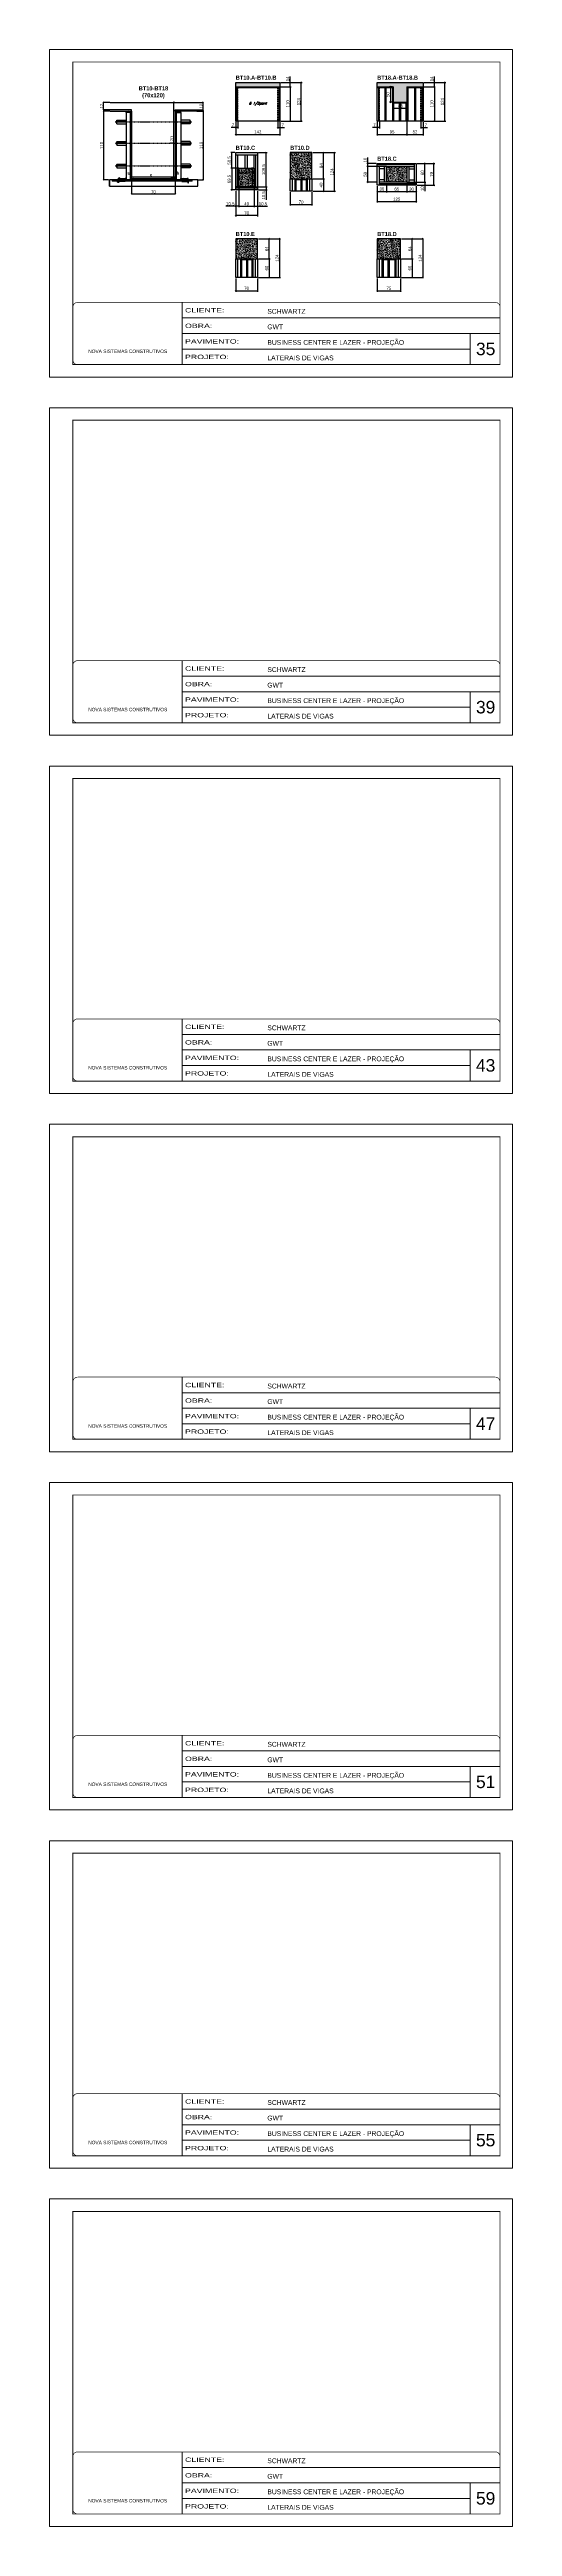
# Model space of a CAD drawing. Extents: x 13154 to 22413, y 1253 to 30260.
# Drawn here: x 16324 to 17809, y 12739 to 20681 of the extents above; entities that cross this region are included whole.
import ezdxf

# ---------------------------------------------------------------- set-up
doc = ezdxf.new("R2010")
doc.units = 0
for name, pattern in [('CONTINUO', [0]), ('DASHED', [0.75, 0.5, -0.25]), ('HIDDEN', [0.375, 0.25, -0.125])]:
    doc.linetypes.add(name, pattern=pattern)
for name, color, linetype in [('barrote', 251, 'Continuous'), ('COTA', 241, 'Continuous'), ('detalhes', 4, 'Continuous'), ('NOMENCLATURA', 7, 'Continuous'), ('Painéis', 200, 'Continuous'), ('presilha', 1, 'Continuous'), ('SARR_2.2x10', 60, 'Continuous'), ('SARR_2.2x7', 40, 'Continuous'), ('SARR_3.5x7', 81, 'Continuous'), ('SARR_EDITAR', 141, 'Continuous'), ('TENSOR', 3, 'Continuous'), ('texto', 7, 'Continuous')]:
    doc.layers.add(name, color=color, linetype=linetype)
for name, color, linetype, lineweight in [('CARIMBO', 255, 'Continuous', 9), ('CONCRETO', 251, 'Continuous', 25), ('Folhas', 255, 'Continuous', 9), ('SARRAFO DE PRESSAO', 251, 'DASHED', 9), ('SCO-___-LAJ', 2, 'Continuous', 0)]:
    doc.layers.add(name, color=color, linetype=linetype, lineweight=lineweight)
doc.styles.add('ARIAL', font='arial.ttf')
doc.styles.add('COTA TECNICA', font='techl___.ttf', dxfattribs={"height": 10})
doc.styles.add('COTA TECNICA 2X', font='techl___.ttf', dxfattribs={"height": 10})
doc.styles.add('Romans', font='romans.shx')
doc.styles.add('TECNICA', font='techb___.ttf', dxfattribs={"height": 10})
doc.styles.add('Tecnologia', font='')
doc.styles.get('Tecnologia').set_extended_font_data('Forgotten Futurist')
doc.dimstyles.new('PAINEL', dxfattribs={"dimtxt": 10, "dimasz": 3, "dimexe": 3, "dimexo": 3, "dimgap": 3, "dimtad": 1, "dimdec": 1, "dimzin": 12, "dimdsep": 46, "dimtxsty": 'COTA TECNICA', "dimblk1": 'OBLIQUE', "dimblk2": 'OBLIQUE', "dimsah": 1, "dimcen": 0.9, "dimclrd": 4, "dimclre": 4, "dimclrt": 240, "dimadec": 1, "dimazin": 3, "dimtfac": 1, "dimtdec": 1, "dimtmove": 0, "dimatfit": 3, "dimfxl": 1, "dimtolj": 1, "dimtzin": 12, "dimarcsym": 0})
doc.dimstyles.new('SECAO', dxfattribs={"dimscale": 0.333333, "dimtxt": 5, "dimasz": 9, "dimexe": 3, "dimexo": 3, "dimgap": 3, "dimtad": 1, "dimdec": 1, "dimlfac": 0.5, "dimzin": 12, "dimdsep": 46, "dimtxsty": 'COTA TECNICA 2X', "dimblk1": 'OBLIQUE', "dimblk2": 'OBLIQUE', "dimsah": 1, "dimcen": 0.9, "dimclrd": 4, "dimclre": 4, "dimclrt": 240, "dimadec": 1, "dimazin": 3, "dimtfac": 1, "dimtdec": 1, "dimtmove": 0, "dimatfit": 3, "dimfxl": 1, "dimtolj": 1, "dimtzin": 12, "dimarcsym": 0})
pattern_1 = [(50, (23.2647, 0), (5.4655401, -0.4781726), [0.5715, -6.2865]), (355, (23.2647, 0), (-1.0573026, 5.7317054), [0.4572, -5.0292175]), (100.451445, (23.72, -0.04), (4.4082374, 5.2535326), [0.4857003, -5.3427073]), (46.1842, (23.2647, 1.524), (8.1323712, -1.2612698), [0.85725, -9.42975]), (96.635558, (23.942, 1.419), (7.122124, 7.4227837), [0.7285507, -8.0140682]), (351.18415, (23.265, 1.524), (7.122124, 7.4227837), [0.685799, -7.543792]), (21, (24.0267, 1.143), (4.54843174, -3.06795595), [0.5715, -6.2865]), (326, (24.0267, 1.143), (1.8540609, 5.525639), [0.4572, -5.0292]), (71.451445, (24.4057, 0.8873), (6.4024926, 2.4576831), [0.4857003, -5.3426981]), (37.5, (23.2647, 0), (0.0926581, 2.53665117), [0, -4.96824, 0, -5.1054, 0, -5.04825]), (7.5, (23.2647, 0), (2.00458988, 3.00541724), [0, -2.91084, 0, -4.85394, 0, -1.92405]), (327.5, (21.5654, 0), (4.06771786, -0.17186232), [0, -1.905, 0, -5.9436, 0, -7.8867]), (317.5, (20.8034, 0), (4.44387544, 0.76279473), [0, -2.4765, 0, -3.94716, 0, -5.6007])]

# ---------------------------------------------------------------- blocks, each defined once
blk = doc.blocks.new('9999999999')
at = {"color": 30, "linetype": 'CONTINUO'}
for p, q in [((98564.6, 34230.2), (98564.6, 34429.4)), ((98564.6, 34379.6), (99584, 34379.6)), ((98564.6, 34329.8), (99488, 34329.8)), ((99584, 34329.8), (99488, 34329.8)), ((99488, 34329.8), (99488, 34230.2)), ((98564.6, 34280), (99488, 34280))]:
    blk.add_line(p, q, dxfattribs=at)
at = {"color": 30, "linetype": 'CONTINUO', "const_width": 2}
blk.add_lwpolyline([(99584, 34230.2), (99584, 34414.4, 0.414214), (99569, 34429.4), (98229, 34429.4, 0.414214), (98214, 34414.4), (98214, 34245.2, 0.414214), (98229, 34230.2), (99584, 34230.2)], format="xyb", dxfattribs=at)
at = {"layer": 'Folhas'}
blk.add_lwpolyline([(98139, 34190.2), (99624, 34190.2), (99624, 35240.2), (98139, 35240.2)], close=True, dxfattribs=at)
at = {"layer": 'Folhas', "color": 30, "const_width": 3}
blk.add_lwpolyline([(98214, 34230.2), (99584, 34230.2), (99584, 35200.2), (98214, 35200.2)], close=True, dxfattribs=at)
at = {"color": 7, "linetype": 'Continuous', "ltscale": 5, "style": 'ARIAL'}
for s, height, p in [('SCHWARTZ', 15.48, (98837.7, 34393.1)), ('GWT', 15.48, (98837.7, 34343.3)), ('BUSINESS CENTER E LAZER - PROJEÇÃO', 15.483, (98837.7, 34293.5)), ('NOVA SISTEMAS CONSTRUTIVOS', 11.059, (98263.2, 34267.2)), ('LATERAIS DE VIGAS', 15.483, (98837.7, 34243.7))]:
    blk.add_text(s, height=height, dxfattribs=at).set_placement(p)
at = {"layer": 'Folhas', "color": 7, "style": 'Tecnologia', "width": 1.5}
for s, p in [('CLIENTE:', (98573.7, 34397.2)), ('OBRA:', (98573.7, 34347.3)), ('PAVIMENTO:', (98573.7, 34297.5)), ('PROJETO:', (98573.7, 34247.7))]:
    blk.add_text(s, height=14, dxfattribs=at).set_placement(p)
blk = doc.blocks.new('PRESILHA METÁLICA 1')
at = {"layer": 'presilha'}
for p, q in [((0, 13), (6, 13)), ((0, 13), (0, 0)), ((6, 0), (0, 0)), ((6, 15), (7, 15)), ((6, -3), (6, 15)), ((6, 13), (6, 0)), ((7, 11), (7, 20)), ((7, 15), (7, -3)), ((38, 4), (7, 4)), ((12, 21), (9, 21)), ((9, 12), (9, 19)), ((12, 19), (10, 19)), ((38, 11), (10, 11)), ((12, 21), (12, 19)), ((38, 11), (38, 4)), ((7, -3), (6, -3))]:
    blk.add_line(p, q, dxfattribs=at)
for centre, radius, start, end in [((9, 20), 1.14, 90, 180), ((10, 19), 0.57, 90, 180), ((10, 12), 0.57, 180, 270)]:
    blk.add_arc(centre, radius, start, end, dxfattribs=at)
blk = doc.blocks.new('PRESILHA METÁLICA 2')
at = {"layer": 'presilha'}
for p, q in [((-31, 13), (-31, 7)), ((-31, 13), (-3, 13)), ((-31, 7), (-1, 7)), ((-5, 23), (-5, 22)), ((-5, 23), (-2, 23)), ((-5, 22), (-3, 22)), ((-2, 14), (-2, 21)), ((-1, 15), (-1, 22)), ((1, 18), (-1, 18)), ((-1, 18), (-1, 0)), ((-1, 0), (1, 0)), ((1, 0), (1, 18))]:
    blk.add_line(p, q, dxfattribs=at)
for centre, radius, start, end in [((-3, 21), 0.57, 0, 90), ((-3, 14), 0.57, 270, 0), ((-2, 22), 1.14, 0, 90)]:
    blk.add_arc(centre, radius, start, end, dxfattribs=at)
blk = doc.blocks.new('_Oblique')
at = {"color": 0, "linetype": 'ByBlock', "lineweight": -2}
blk.add_line((-0.5, -0.5), (0.5, 0.5), dxfattribs=at)
blk = doc.blocks.new('*D3319')
at = {"layer": 'COTA', "color": 4, "lineweight": -2, "transparency": 16777216}
for p, q in [((16797.4, 20483), (16817.8, 20483)), ((16816.8, 20483), (16816.8, 20263)), ((16801.5, 20263), (16817.8, 20263))]:
    blk.add_line(p, q, dxfattribs=at)
at = {"layer": 'Defpoints', "color": 0, "transparency": 16777216}
for p in [(16796.4, 20483), (16800.5, 20263), (16816.8, 20263)]:
    blk.add_point(p, dxfattribs=at)
at = {"layer": 'COTA', "color": 4, "lineweight": -2, "transparency": 16777216, "xscale": 3, "yscale": 3, "zscale": 3}
for p, rotation in [((16816.8, 20483), 90), ((16816.8, 20263), 270)]:
    blk.add_blockref('_Oblique', p, dxfattribs=dict(at, rotation=rotation))
at = {"layer": 'COTA', "color": 240, "transparency": 16777216, "insert": (16810.7, 20373), "char_height": 10, "attachment_point": 5, "rotation": 90, "style": 'COTA TECNICA 2X'}
blk.add_mtext('\\A1;110', dxfattribs=at)
blk = doc.blocks.new('*D3320')
at = {"layer": 'COTA', "color": 4, "lineweight": -2, "transparency": 16777216}
for p, q in [((16797.4, 20511), (16817.8, 20511)), ((16816.8, 20487), (16816.8, 20511)), ((16797.4, 20487), (16817.8, 20487))]:
    blk.add_line(p, q, dxfattribs=at)
at = {"layer": 'Defpoints', "color": 0, "transparency": 16777216}
for p in [(16796.4, 20511), (16816.8, 20511), (16796.4, 20487)]:
    blk.add_point(p, dxfattribs=at)
at = {"layer": 'COTA', "color": 4, "lineweight": -2, "transparency": 16777216, "xscale": 3, "yscale": 3, "zscale": 3}
for p, rotation in [((16816.8, 20511), 90), ((16816.8, 20487), 270)]:
    blk.add_blockref('_Oblique', p, dxfattribs=dict(at, rotation=rotation))
at = {"layer": 'COTA', "color": 240, "transparency": 16777216, "insert": (16810.7, 20499), "char_height": 10, "attachment_point": 5, "rotation": 90, "style": 'COTA TECNICA 2X'}
blk.add_mtext('\\A1;12', dxfattribs=at)
blk = doc.blocks.new('*D3321')
at = {"layer": 'COTA', "color": 4, "lineweight": -2, "transparency": 16777216}
for p, q in [((16518, 20483), (16496.8, 20483)), ((16497.8, 20483), (16497.8, 20263)), ((16513.9, 20263), (16496.8, 20263))]:
    blk.add_line(p, q, dxfattribs=at)
at = {"layer": 'Defpoints', "color": 0, "transparency": 16777216}
for p in [(16519, 20483), (16497.8, 20263), (16514.9, 20263)]:
    blk.add_point(p, dxfattribs=at)
at = {"layer": 'COTA', "color": 4, "lineweight": -2, "transparency": 16777216, "xscale": 3, "yscale": 3, "zscale": 3}
for p, rotation in [((16497.8, 20483), 90), ((16497.8, 20263), 270)]:
    blk.add_blockref('_Oblique', p, dxfattribs=dict(at, rotation=rotation))
at = {"layer": 'COTA', "color": 240, "transparency": 16777216, "insert": (16491.7, 20373), "char_height": 10, "attachment_point": 5, "rotation": 90, "style": 'COTA TECNICA 2X'}
blk.add_mtext('\\A1;110', dxfattribs=at)
blk = doc.blocks.new('*D3322')
at = {"layer": 'COTA', "color": 4, "lineweight": -2, "transparency": 16777216}
for p, q in [((16726.7, 20511), (16721.7, 20511)), ((16722.7, 20271), (16722.7, 20511)), ((16726.7, 20271), (16721.7, 20271))]:
    blk.add_line(p, q, dxfattribs=at)
at = {"layer": 'Defpoints', "color": 0, "transparency": 16777216}
for p in [(16722.7, 20511), (16727.7, 20511), (16727.7, 20271)]:
    blk.add_point(p, dxfattribs=at)
at = {"layer": 'COTA', "color": 4, "lineweight": -2, "transparency": 16777216, "xscale": 3, "yscale": 3, "zscale": 3}
for p, rotation in [((16722.7, 20511), 90), ((16722.7, 20271), 270)]:
    blk.add_blockref('_Oblique', p, dxfattribs=dict(at, rotation=rotation))
at = {"layer": 'COTA', "color": 240, "transparency": 16777216, "insert": (16716.6, 20391), "char_height": 10, "attachment_point": 5, "rotation": 90, "style": 'COTA TECNICA 2X'}
blk.add_mtext('\\A1;120', dxfattribs=at)
blk = doc.blocks.new('*D3323')
at = {"layer": 'COTA', "color": 4, "lineweight": -2, "transparency": 16777216}
for p, q in [((16518, 20511), (16496.8, 20511)), ((16497.8, 20487), (16497.8, 20511)), ((16518, 20487), (16496.8, 20487))]:
    blk.add_line(p, q, dxfattribs=at)
at = {"layer": 'Defpoints', "color": 0, "transparency": 16777216}
for p in [(16497.8, 20511), (16519, 20511), (16519, 20487)]:
    blk.add_point(p, dxfattribs=at)
at = {"layer": 'COTA', "color": 4, "lineweight": -2, "transparency": 16777216, "xscale": 3, "yscale": 3, "zscale": 3}
for p, rotation in [((16497.8, 20511), 90), ((16497.8, 20487), 270)]:
    blk.add_blockref('_Oblique', p, dxfattribs=dict(at, rotation=rotation))
at = {"layer": 'COTA', "color": 240, "transparency": 16777216, "insert": (16491.8, 20499), "char_height": 10, "attachment_point": 5, "rotation": 90, "style": 'COTA TECNICA 2X'}
blk.add_mtext('\\A1;12', dxfattribs=at)
blk = doc.blocks.new('*D3324')
at = {"layer": 'COTA', "color": 4, "lineweight": -2, "transparency": 16777216}
for p, q in [((16587.7, 20262), (16587.7, 20217.1)), ((16727.7, 20262), (16727.7, 20217.1)), ((16587.7, 20218.1), (16727.7, 20218.1))]:
    blk.add_line(p, q, dxfattribs=at)
at = {"layer": 'Defpoints', "color": 0, "transparency": 16777216}
for p in [(16587.7, 20263), (16727.7, 20263), (16727.7, 20218.1)]:
    blk.add_point(p, dxfattribs=at)
at = {"layer": 'COTA', "color": 4, "lineweight": -2, "transparency": 16777216, "xscale": 3, "yscale": 3, "zscale": 3, "rotation": 180}
blk.add_blockref('_Oblique', (16587.7, 20218.1), dxfattribs=at)
at = {"layer": 'COTA', "color": 4, "lineweight": -2, "transparency": 16777216, "xscale": 3, "yscale": 3, "zscale": 3}
blk.add_blockref('_Oblique', (16727.7, 20218.1), dxfattribs=at)
at = {"layer": 'COTA', "color": 240, "transparency": 16777216, "insert": (16657.7, 20224.2), "char_height": 10, "attachment_point": 5, "style": 'COTA TECNICA 2X'}
blk.add_mtext('\\A1;70', dxfattribs=at)
blk = doc.blocks.new('*D3332')
at = {"layer": 'COTA', "color": 4, "linetype": 'ByBlock', "lineweight": -2, "transparency": 16777216}
for p, q in [((16921.6, 20448.4), (16921.6, 20405.5)), ((17063.6, 20448.4), (17063.6, 20405.5)), ((16921.6, 20408.5), (17063.6, 20408.5))]:
    blk.add_line(p, q, dxfattribs=at)
at = {"layer": 'Defpoints', "color": 0, "linetype": 'ByBlock', "transparency": 16777216}
for p in [(16921.6, 20451.4), (17063.6, 20451.4), (17063.6, 20408.5)]:
    blk.add_point(p, dxfattribs=at)
at = {"layer": 'COTA', "color": 4, "linetype": 'ByBlock', "lineweight": -2, "transparency": 16777216, "xscale": 3, "yscale": 3, "zscale": 3, "rotation": 180}
blk.add_blockref('_Oblique', (16921.6, 20408.5), dxfattribs=at)
at = {"layer": 'COTA', "color": 4, "linetype": 'ByBlock', "lineweight": -2, "transparency": 16777216, "xscale": 3, "yscale": 3, "zscale": 3}
blk.add_blockref('_Oblique', (17063.6, 20408.5), dxfattribs=at)
at = {"layer": 'COTA', "color": 240, "linetype": 'ByBlock', "transparency": 16777216, "insert": (16992.6, 20416.6), "char_height": 10, "attachment_point": 5, "style": 'COTA TECNICA'}
blk.add_mtext('\\A1;142', dxfattribs=at)
blk = doc.blocks.new('*D3333')
at = {"layer": 'COTA', "color": 4, "linetype": 'ByBlock', "lineweight": -2, "transparency": 16777216}
for p, q in [((17066.6, 20561.4), (17099.6, 20561.4)), ((17096.6, 20561.4), (17096.6, 20451.4)), ((17066.6, 20451.4), (17099.6, 20451.4))]:
    blk.add_line(p, q, dxfattribs=at)
at = {"layer": 'Defpoints', "color": 0, "linetype": 'ByBlock', "transparency": 16777216}
for p in [(17063.6, 20561.4), (17063.6, 20451.4), (17096.6, 20451.4)]:
    blk.add_point(p, dxfattribs=at)
at = {"layer": 'COTA', "color": 4, "linetype": 'ByBlock', "lineweight": -2, "transparency": 16777216, "xscale": 3, "yscale": 3, "zscale": 3}
for p, rotation in [((17096.6, 20561.4), 90), ((17096.6, 20451.4), 270)]:
    blk.add_blockref('_Oblique', p, dxfattribs=dict(at, rotation=rotation))
at = {"layer": 'COTA', "color": 240, "linetype": 'ByBlock', "transparency": 16777216, "insert": (17088.5, 20506.4), "char_height": 10, "attachment_point": 5, "rotation": 90, "style": 'COTA TECNICA'}
blk.add_mtext('\\A1;110', dxfattribs=at)
blk = doc.blocks.new('*D3330')
at = {"layer": 'COTA', "color": 4, "linetype": 'ByBlock', "lineweight": -2, "transparency": 16777216}
for p, q in [((16921.6, 20430.5), (16906.9, 20430.5)), ((16921.6, 20448.4), (16921.6, 20427.5)), ((16928.6, 20430.5), (16921.6, 20430.5)), ((16928.6, 20448.4), (16928.6, 20427.5))]:
    blk.add_line(p, q, dxfattribs=at)
at = {"layer": 'Defpoints', "color": 0, "linetype": 'ByBlock', "transparency": 16777216}
for p in [(16921.6, 20451.4), (16921.6, 20430.5), (16928.6, 20451.4)]:
    blk.add_point(p, dxfattribs=at)
at = {"layer": 'COTA', "color": 4, "linetype": 'ByBlock', "lineweight": -2, "transparency": 16777216, "xscale": 3, "yscale": 3, "zscale": 3, "rotation": 180}
blk.add_blockref('_Oblique', (16921.6, 20430.5), dxfattribs=at)
at = {"layer": 'COTA', "color": 4, "linetype": 'ByBlock', "lineweight": -2, "transparency": 16777216, "xscale": 3, "yscale": 3, "zscale": 3}
blk.add_blockref('_Oblique', (16928.6, 20430.5), dxfattribs=at)
at = {"layer": 'COTA', "color": 240, "linetype": 'ByBlock', "transparency": 16777216, "insert": (16912.7, 20438.6), "char_height": 10, "attachment_point": 5, "style": 'COTA TECNICA'}
blk.add_mtext('\\A1;7', dxfattribs=at)
blk = doc.blocks.new('*D3329')
at = {"layer": 'COTA', "color": 4, "linetype": 'ByBlock', "lineweight": -2, "transparency": 16777216}
for p, q in [((17056.6, 20448.4), (17056.6, 20427.5)), ((17056.6, 20430.5), (17063.6, 20430.5)), ((17063.6, 20448.4), (17063.6, 20427.5)), ((17063.6, 20430.5), (17078.3, 20430.5))]:
    blk.add_line(p, q, dxfattribs=at)
at = {"layer": 'Defpoints', "color": 0, "linetype": 'ByBlock', "transparency": 16777216}
for p in [(17056.6, 20451.4), (17063.6, 20451.4), (17063.6, 20430.5)]:
    blk.add_point(p, dxfattribs=at)
at = {"layer": 'COTA', "color": 4, "linetype": 'ByBlock', "lineweight": -2, "transparency": 16777216, "xscale": 3, "yscale": 3, "zscale": 3, "rotation": 180}
blk.add_blockref('_Oblique', (17056.6, 20430.5), dxfattribs=at)
at = {"layer": 'COTA', "color": 4, "linetype": 'ByBlock', "lineweight": -2, "transparency": 16777216, "xscale": 3, "yscale": 3, "zscale": 3}
blk.add_blockref('_Oblique', (17063.6, 20430.5), dxfattribs=at)
at = {"layer": 'COTA', "color": 240, "linetype": 'ByBlock', "transparency": 16777216, "insert": (17072.5, 20438.6), "char_height": 10, "attachment_point": 5, "style": 'COTA TECNICA'}
blk.add_mtext('\\A1;7', dxfattribs=at)
blk = doc.blocks.new('*D3334')
at = {"layer": 'COTA', "color": 4, "lineweight": -2, "transparency": 16777216}
for p, q in [((17066.6, 20575.4), (17099.6, 20575.4)), ((17096.6, 20575.4), (17096.6, 20594.5)), ((17096.6, 20561.4), (17096.6, 20575.4)), ((17066.6, 20561.4), (17099.6, 20561.4))]:
    blk.add_line(p, q, dxfattribs=at)
at = {"layer": 'Defpoints', "color": 0, "transparency": 16777216}
for p in [(17063.6, 20575.4), (17096.6, 20575.4), (17063.6, 20561.4)]:
    blk.add_point(p, dxfattribs=at)
at = {"layer": 'COTA', "color": 4, "lineweight": -2, "transparency": 16777216, "xscale": 3, "yscale": 3, "zscale": 3}
for p, rotation in [((17096.6, 20575.4), 90), ((17096.6, 20561.4), 270)]:
    blk.add_blockref('_Oblique', p, dxfattribs=dict(at, rotation=rotation))
at = {"layer": 'COTA', "color": 240, "transparency": 16777216, "insert": (17088.5, 20586.5), "char_height": 10, "attachment_point": 5, "rotation": 90, "style": 'COTA TECNICA'}
blk.add_mtext('\\A1;14', dxfattribs=at)
blk = doc.blocks.new('*D3335')
at = {"layer": 'COTA', "color": 4, "lineweight": -2, "transparency": 16777216}
for p, q in [((17066.6, 20575.4), (17134.5, 20575.4)), ((17131.5, 20451.4), (17131.5, 20575.4)), ((17066.6, 20451.4), (17134.5, 20451.4))]:
    blk.add_line(p, q, dxfattribs=at)
at = {"layer": 'Defpoints', "color": 0, "transparency": 16777216}
for p in [(17063.6, 20575.4), (17131.5, 20575.4), (17063.6, 20451.4)]:
    blk.add_point(p, dxfattribs=at)
at = {"layer": 'COTA', "color": 4, "lineweight": -2, "transparency": 16777216, "xscale": 3, "yscale": 3, "zscale": 3}
for p, rotation in [((17131.5, 20575.4), 90), ((17131.5, 20451.4), 270)]:
    blk.add_blockref('_Oblique', p, dxfattribs=dict(at, rotation=rotation))
at = {"layer": 'COTA', "color": 240, "transparency": 16777216, "insert": (17123.5, 20513.4), "char_height": 10, "attachment_point": 5, "rotation": 90, "style": 'COTA TECNICA'}
blk.add_mtext('\\A1;124', dxfattribs=at)
blk = doc.blocks.new('*D3337')
at = {"layer": 'COTA', "color": 4, "lineweight": -2, "transparency": 16777216}
for p, q in [((16994.6, 20350.3), (17022.1, 20350.3)), ((17019.1, 20240.8), (17019.1, 20350.3)), ((16994.6, 20240.8), (17022.1, 20240.8))]:
    blk.add_line(p, q, dxfattribs=at)
at = {"layer": 'Defpoints', "color": 0, "transparency": 16777216}
for p in [(16991.6, 20350.3), (17019.1, 20350.3), (16991.6, 20240.8)]:
    blk.add_point(p, dxfattribs=at)
at = {"layer": 'COTA', "color": 4, "lineweight": -2, "transparency": 16777216, "xscale": 3, "yscale": 3, "zscale": 3}
for p, rotation in [((17019.1, 20350.3), 90), ((17019.1, 20240.8), 270)]:
    blk.add_blockref('_Oblique', p, dxfattribs=dict(at, rotation=rotation))
at = {"layer": 'COTA', "color": 240, "transparency": 16777216, "insert": (17010.9, 20295.6), "char_height": 10, "attachment_point": 5, "rotation": 90, "style": 'COTA TECNICA'}
blk.add_mtext('\\A1;109.5', dxfattribs=at)
blk = doc.blocks.new('*D3338')
at = {"layer": 'COTA', "color": 4, "lineweight": -2, "transparency": 16777216}
for p, q in [((16918.6, 20299.8), (16906, 20299.8)), ((16909, 20299.8), (16909, 20230.3)), ((16918.6, 20230.3), (16906, 20230.3))]:
    blk.add_line(p, q, dxfattribs=at)
at = {"layer": 'Defpoints', "color": 0, "transparency": 16777216}
for p in [(16921.6, 20299.8), (16909, 20230.3), (16921.6, 20230.3)]:
    blk.add_point(p, dxfattribs=at)
at = {"layer": 'COTA', "color": 4, "lineweight": -2, "transparency": 16777216, "xscale": 3, "yscale": 3, "zscale": 3}
for p, rotation in [((16909, 20299.8), 90), ((16909, 20230.3), 270)]:
    blk.add_blockref('_Oblique', p, dxfattribs=dict(at, rotation=rotation))
at = {"layer": 'COTA', "color": 240, "transparency": 16777216, "insert": (16900.8, 20265.1), "char_height": 10, "attachment_point": 5, "rotation": 90, "style": 'COTA TECNICA'}
blk.add_mtext('\\A1;69.5', dxfattribs=at)
blk = doc.blocks.new('*D3339')
at = {"layer": 'COTA', "color": 4, "lineweight": -2, "transparency": 16777216}
for p, q in [((16994.6, 20240.8), (17022.1, 20240.8)), ((16994.6, 20230.3), (17022.1, 20230.3)), ((17019.1, 20240.8), (17019.1, 20230.3)), ((17019.1, 20230.3), (17019.1, 20198.8))]:
    blk.add_line(p, q, dxfattribs=at)
at = {"layer": 'Defpoints', "color": 0, "transparency": 16777216}
for p in [(16991.6, 20240.8), (16991.6, 20230.3), (17019.1, 20230.3)]:
    blk.add_point(p, dxfattribs=at)
at = {"layer": 'COTA', "color": 4, "lineweight": -2, "transparency": 16777216, "xscale": 3, "yscale": 3, "zscale": 3}
for p, rotation in [((17019.1, 20240.8), 90), ((17019.1, 20230.3), 270)]:
    blk.add_blockref('_Oblique', p, dxfattribs=dict(at, rotation=rotation))
at = {"layer": 'COTA', "color": 240, "transparency": 16777216, "insert": (17010.9, 20213.1), "char_height": 10, "attachment_point": 5, "rotation": 90, "style": 'COTA TECNICA'}
blk.add_mtext('\\A1;10.5', dxfattribs=at)
blk = doc.blocks.new('*D3340')
at = {"layer": 'COTA', "color": 4, "lineweight": -2, "transparency": 16777216}
for p, q in [((16918.6, 20350.3), (16906, 20350.3)), ((16909, 20299.8), (16909, 20350.3)), ((16918.6, 20299.8), (16906, 20299.8))]:
    blk.add_line(p, q, dxfattribs=at)
at = {"layer": 'Defpoints', "color": 0, "transparency": 16777216}
for p in [(16909, 20350.3), (16921.6, 20350.3), (16921.6, 20299.8)]:
    blk.add_point(p, dxfattribs=at)
at = {"layer": 'COTA', "color": 4, "lineweight": -2, "transparency": 16777216, "xscale": 3, "yscale": 3, "zscale": 3}
for p, rotation in [((16909, 20350.3), 90), ((16909, 20299.8), 270)]:
    blk.add_blockref('_Oblique', p, dxfattribs=dict(at, rotation=rotation))
at = {"layer": 'COTA', "color": 240, "transparency": 16777216, "insert": (16900.9, 20325.1), "char_height": 10, "attachment_point": 5, "rotation": 90, "style": 'COTA TECNICA'}
blk.add_mtext('\\A1;50.5', dxfattribs=at)
blk = doc.blocks.new('*D3341')
at = {"layer": 'COTA', "color": 4, "lineweight": -2, "transparency": 16777216}
for p, q in [((16921.6, 20227.3), (16921.6, 20145.3)), ((16991.6, 20227.3), (16991.6, 20145.3)), ((16991.6, 20148.3), (16921.6, 20148.3))]:
    blk.add_line(p, q, dxfattribs=at)
at = {"layer": 'Defpoints', "color": 0, "transparency": 16777216}
for p in [(16921.6, 20230.3), (16991.6, 20230.3), (16921.6, 20148.3)]:
    blk.add_point(p, dxfattribs=at)
at = {"layer": 'COTA', "color": 4, "lineweight": -2, "transparency": 16777216, "xscale": 3, "yscale": 3, "zscale": 3, "rotation": 180}
blk.add_blockref('_Oblique', (16921.6, 20148.3), dxfattribs=at)
at = {"layer": 'COTA', "color": 4, "lineweight": -2, "transparency": 16777216, "xscale": 3, "yscale": 3, "zscale": 3}
blk.add_blockref('_Oblique', (16991.6, 20148.3), dxfattribs=at)
at = {"layer": 'COTA', "color": 240, "transparency": 16777216, "insert": (16956.6, 20156.4), "char_height": 10, "attachment_point": 5, "style": 'COTA TECNICA'}
blk.add_mtext('\\A1;70', dxfattribs=at)
blk = doc.blocks.new('*D3342')
at = {"layer": 'COTA', "color": 4, "lineweight": -2, "transparency": 16777216}
for p, q in [((16932.1, 20296.8), (16932.1, 20281.4)), ((16981.1, 20284.4), (16932.1, 20284.4)), ((16981.1, 20296.8), (16981.1, 20281.4))]:
    blk.add_line(p, q, dxfattribs=at)
at = {"layer": 'Defpoints', "color": 0, "transparency": 16777216}
for p in [(16932.1, 20299.8), (16932.1, 20284.4), (16981.1, 20299.8)]:
    blk.add_point(p, dxfattribs=at)
at = {"layer": 'COTA', "color": 4, "lineweight": -2, "transparency": 16777216, "xscale": 3, "yscale": 3, "zscale": 3, "rotation": 180}
blk.add_blockref('_Oblique', (16932.1, 20284.4), dxfattribs=at)
at = {"layer": 'COTA', "color": 4, "lineweight": -2, "transparency": 16777216, "xscale": 3, "yscale": 3, "zscale": 3}
blk.add_blockref('_Oblique', (16981.1, 20284.4), dxfattribs=at)
at = {"layer": 'COTA', "color": 240, "transparency": 16777216, "insert": (16956.6, 20292.5), "char_height": 10, "attachment_point": 5, "style": 'COTA TECNICA'}
blk.add_mtext('\\A1;49', dxfattribs=at)
blk = doc.blocks.new('*D3343')
at = {"layer": 'COTA', "color": 4, "lineweight": -2, "transparency": 16777216}
for p, q in [((16978.1, 20299.8), (16972.2, 20299.8)), ((16975.2, 20240.8), (16975.2, 20299.8)), ((16978.1, 20240.8), (16972.2, 20240.8))]:
    blk.add_line(p, q, dxfattribs=at)
at = {"layer": 'Defpoints', "color": 0, "transparency": 16777216}
for p in [(16975.2, 20299.8), (16981.1, 20299.8), (16981.1, 20240.8)]:
    blk.add_point(p, dxfattribs=at)
at = {"layer": 'COTA', "color": 4, "lineweight": -2, "transparency": 16777216, "xscale": 3, "yscale": 3, "zscale": 3}
for p, rotation in [((16975.2, 20299.8), 90), ((16975.2, 20240.8), 270)]:
    blk.add_blockref('_Oblique', p, dxfattribs=dict(at, rotation=rotation))
at = {"layer": 'COTA', "color": 240, "transparency": 16777216, "insert": (16967, 20270.3), "char_height": 10, "attachment_point": 5, "rotation": 90, "style": 'COTA TECNICA'}
blk.add_mtext('\\A1;59', dxfattribs=at)
blk = doc.blocks.new('*D3344')
at = {"layer": 'COTA', "color": 4, "lineweight": -2, "transparency": 16777216}
for p, q in [((16921.6, 20178), (16890.1, 20178)), ((16921.6, 20227.3), (16921.6, 20175)), ((16932.1, 20178), (16921.6, 20178)), ((16932.1, 20237.8), (16932.1, 20175))]:
    blk.add_line(p, q, dxfattribs=at)
at = {"layer": 'Defpoints', "color": 0, "transparency": 16777216}
for p in [(16921.6, 20230.3), (16921.6, 20178), (16932.1, 20240.8)]:
    blk.add_point(p, dxfattribs=at)
at = {"layer": 'COTA', "color": 4, "lineweight": -2, "transparency": 16777216, "xscale": 3, "yscale": 3, "zscale": 3, "rotation": 180}
blk.add_blockref('_Oblique', (16921.6, 20178), dxfattribs=at)
at = {"layer": 'COTA', "color": 4, "lineweight": -2, "transparency": 16777216, "xscale": 3, "yscale": 3, "zscale": 3}
blk.add_blockref('_Oblique', (16932.1, 20178), dxfattribs=at)
at = {"layer": 'COTA', "color": 240, "transparency": 16777216, "insert": (16904.3, 20186.1), "char_height": 10, "attachment_point": 5, "style": 'COTA TECNICA'}
blk.add_mtext('\\A1;10.5', dxfattribs=at)
blk = doc.blocks.new('*D3345')
at = {"layer": 'COTA', "color": 4, "lineweight": -2, "transparency": 16777216}
for p, q in [((16932.1, 20237.8), (16932.1, 20175)), ((16932.1, 20178), (16981.1, 20178)), ((16981.1, 20237.8), (16981.1, 20175))]:
    blk.add_line(p, q, dxfattribs=at)
at = {"layer": 'Defpoints', "color": 0, "transparency": 16777216}
for p in [(16932.1, 20240.8), (16981.1, 20240.8), (16981.1, 20178)]:
    blk.add_point(p, dxfattribs=at)
at = {"layer": 'COTA', "color": 4, "lineweight": -2, "transparency": 16777216, "xscale": 3, "yscale": 3, "zscale": 3, "rotation": 180}
blk.add_blockref('_Oblique', (16932.1, 20178), dxfattribs=at)
at = {"layer": 'COTA', "color": 4, "lineweight": -2, "transparency": 16777216, "xscale": 3, "yscale": 3, "zscale": 3}
blk.add_blockref('_Oblique', (16981.1, 20178), dxfattribs=at)
at = {"layer": 'COTA', "color": 240, "transparency": 16777216, "insert": (16956.6, 20186.1), "char_height": 10, "attachment_point": 5, "style": 'COTA TECNICA'}
blk.add_mtext('\\A1;49', dxfattribs=at)
blk = doc.blocks.new('*D3346')
at = {"layer": 'COTA', "color": 4, "lineweight": -2, "transparency": 16777216}
for p, q in [((16981.1, 20237.8), (16981.1, 20175)), ((16981.1, 20178), (16991.6, 20178)), ((16991.6, 20227.3), (16991.6, 20175)), ((16991.6, 20178), (17023.1, 20178))]:
    blk.add_line(p, q, dxfattribs=at)
at = {"layer": 'Defpoints', "color": 0, "transparency": 16777216}
for p in [(16981.1, 20240.8), (16991.6, 20230.3), (16991.6, 20178)]:
    blk.add_point(p, dxfattribs=at)
at = {"layer": 'COTA', "color": 4, "lineweight": -2, "transparency": 16777216, "xscale": 3, "yscale": 3, "zscale": 3, "rotation": 180}
blk.add_blockref('_Oblique', (16981.1, 20178), dxfattribs=at)
at = {"layer": 'COTA', "color": 4, "lineweight": -2, "transparency": 16777216, "xscale": 3, "yscale": 3, "zscale": 3}
blk.add_blockref('_Oblique', (16991.6, 20178), dxfattribs=at)
at = {"layer": 'COTA', "color": 240, "transparency": 16777216, "insert": (17008.8, 20186.1), "char_height": 10, "attachment_point": 5, "style": 'COTA TECNICA'}
blk.add_mtext('\\A1;10.5', dxfattribs=at)
blk = doc.blocks.new('*D3347')
at = {"layer": 'COTA', "color": 4, "linetype": 'ByBlock', "lineweight": -2, "transparency": 16777216}
for p, q in [((17096.3, 20223.3), (17096.3, 20180.4)), ((17096.3, 20183.4), (17166.3, 20183.4)), ((17166.3, 20223.3), (17166.3, 20180.4))]:
    blk.add_line(p, q, dxfattribs=at)
at = {"layer": 'Defpoints', "color": 0, "linetype": 'ByBlock', "transparency": 16777216}
for p in [(17096.3, 20226.3), (17166.3, 20226.3), (17166.3, 20183.4)]:
    blk.add_point(p, dxfattribs=at)
at = {"layer": 'COTA', "color": 4, "linetype": 'ByBlock', "lineweight": -2, "transparency": 16777216, "xscale": 3, "yscale": 3, "zscale": 3, "rotation": 180}
blk.add_blockref('_Oblique', (17096.3, 20183.4), dxfattribs=at)
at = {"layer": 'COTA', "color": 4, "linetype": 'ByBlock', "lineweight": -2, "transparency": 16777216, "xscale": 3, "yscale": 3, "zscale": 3}
blk.add_blockref('_Oblique', (17166.3, 20183.4), dxfattribs=at)
at = {"layer": 'COTA', "color": 240, "linetype": 'ByBlock', "transparency": 16777216, "insert": (17131.3, 20191.5), "char_height": 10, "attachment_point": 5, "style": 'COTA TECNICA'}
blk.add_mtext('\\A1;70', dxfattribs=at)
blk = doc.blocks.new('*D3348')
at = {"layer": 'COTA', "color": 4, "linetype": 'ByBlock', "lineweight": -2, "transparency": 16777216}
for p, q in [((17169.3, 20266.3), (17206.7, 20266.3)), ((17203.7, 20266.3), (17203.7, 20226.3)), ((17169.3, 20226.3), (17206.7, 20226.3))]:
    blk.add_line(p, q, dxfattribs=at)
at = {"layer": 'Defpoints', "color": 0, "linetype": 'ByBlock', "transparency": 16777216}
for p in [(17166.3, 20266.3), (17166.3, 20226.3), (17203.7, 20226.3)]:
    blk.add_point(p, dxfattribs=at)
at = {"layer": 'COTA', "color": 4, "linetype": 'ByBlock', "lineweight": -2, "transparency": 16777216, "xscale": 3, "yscale": 3, "zscale": 3}
for p, rotation in [((17203.7, 20266.3), 90), ((17203.7, 20226.3), 270)]:
    blk.add_blockref('_Oblique', p, dxfattribs=dict(at, rotation=rotation))
at = {"layer": 'COTA', "color": 240, "linetype": 'ByBlock', "transparency": 16777216, "insert": (17195.6, 20246.3), "char_height": 10, "attachment_point": 5, "rotation": 90, "style": 'COTA TECNICA'}
blk.add_mtext('\\A1;40', dxfattribs=at)
blk = doc.blocks.new('*D3350')
at = {"layer": 'COTA', "color": 4, "lineweight": -2, "transparency": 16777216}
for p, q in [((17169.3, 20350.3), (17206.7, 20350.3)), ((17203.7, 20266.3), (17203.7, 20350.3)), ((17169.3, 20266.3), (17206.7, 20266.3))]:
    blk.add_line(p, q, dxfattribs=at)
at = {"layer": 'Defpoints', "color": 0, "transparency": 16777216}
for p in [(17166.3, 20350.3), (17203.7, 20350.3), (17166.3, 20266.3)]:
    blk.add_point(p, dxfattribs=at)
at = {"layer": 'COTA', "color": 4, "lineweight": -2, "transparency": 16777216, "xscale": 3, "yscale": 3, "zscale": 3}
for p, rotation in [((17203.7, 20350.3), 90), ((17203.7, 20266.3), 270)]:
    blk.add_blockref('_Oblique', p, dxfattribs=dict(at, rotation=rotation))
at = {"layer": 'COTA', "color": 240, "transparency": 16777216, "insert": (17195.6, 20308.3), "char_height": 10, "attachment_point": 5, "rotation": 90, "style": 'COTA TECNICA'}
blk.add_mtext('\\A1;84', dxfattribs=at)
blk = doc.blocks.new('*D3351')
at = {"layer": 'COTA', "color": 4, "lineweight": -2, "transparency": 16777216}
for p, q in [((17169.3, 20350.3), (17241.3, 20350.3)), ((17238.3, 20226.3), (17238.3, 20350.3)), ((17169.3, 20226.3), (17241.3, 20226.3))]:
    blk.add_line(p, q, dxfattribs=at)
at = {"layer": 'Defpoints', "color": 0, "transparency": 16777216}
for p in [(17166.3, 20350.3), (17238.3, 20350.3), (17166.3, 20226.3)]:
    blk.add_point(p, dxfattribs=at)
at = {"layer": 'COTA', "color": 4, "lineweight": -2, "transparency": 16777216, "xscale": 3, "yscale": 3, "zscale": 3}
for p, rotation in [((17238.3, 20350.3), 90), ((17238.3, 20226.3), 270)]:
    blk.add_blockref('_Oblique', p, dxfattribs=dict(at, rotation=rotation))
at = {"layer": 'COTA', "color": 240, "transparency": 16777216, "insert": (17230.3, 20288.3), "char_height": 10, "attachment_point": 5, "rotation": 90, "style": 'COTA TECNICA'}
blk.add_mtext('\\A1;124', dxfattribs=at)
blk = doc.blocks.new('*D3354')
at = {"layer": 'COTA', "color": 4, "linetype": 'ByBlock', "lineweight": -2, "transparency": 16777216}
for p, q in [((16921.6, 19946.9), (16921.6, 19904)), ((16991.6, 19946.9), (16991.6, 19904)), ((16921.6, 19907), (16991.6, 19907))]:
    blk.add_line(p, q, dxfattribs=at)
at = {"layer": 'Defpoints', "color": 0, "linetype": 'ByBlock', "transparency": 16777216}
for p in [(16921.6, 19949.9), (16991.6, 19949.9), (16991.6, 19907)]:
    blk.add_point(p, dxfattribs=at)
at = {"layer": 'COTA', "color": 4, "linetype": 'ByBlock', "lineweight": -2, "transparency": 16777216, "xscale": 3, "yscale": 3, "zscale": 3, "rotation": 180}
blk.add_blockref('_Oblique', (16921.6, 19907), dxfattribs=at)
at = {"layer": 'COTA', "color": 4, "linetype": 'ByBlock', "lineweight": -2, "transparency": 16777216, "xscale": 3, "yscale": 3, "zscale": 3}
blk.add_blockref('_Oblique', (16991.6, 19907), dxfattribs=at)
at = {"layer": 'COTA', "color": 240, "linetype": 'ByBlock', "transparency": 16777216, "insert": (16956.6, 19915.1), "char_height": 10, "attachment_point": 5, "style": 'COTA TECNICA'}
blk.add_mtext('\\A1;70', dxfattribs=at)
blk = doc.blocks.new('*D3355')
at = {"layer": 'COTA', "color": 4, "linetype": 'ByBlock', "lineweight": -2, "transparency": 16777216}
for p, q in [((16994.6, 20009.9), (17032, 20009.9)), ((16994.6, 19949.9), (17032, 19949.9)), ((17029, 20009.9), (17029, 19949.9))]:
    blk.add_line(p, q, dxfattribs=at)
at = {"layer": 'Defpoints', "color": 0, "linetype": 'ByBlock', "transparency": 16777216}
for p in [(16991.6, 20009.9), (16991.6, 19949.9), (17029, 19949.9)]:
    blk.add_point(p, dxfattribs=at)
at = {"layer": 'COTA', "color": 4, "linetype": 'ByBlock', "lineweight": -2, "transparency": 16777216, "xscale": 3, "yscale": 3, "zscale": 3}
for p, rotation in [((17029, 20009.9), 90), ((17029, 19949.9), 270)]:
    blk.add_blockref('_Oblique', p, dxfattribs=dict(at, rotation=rotation))
at = {"layer": 'COTA', "color": 240, "linetype": 'ByBlock', "transparency": 16777216, "insert": (17020.9, 19979.9), "char_height": 10, "attachment_point": 5, "rotation": 90, "style": 'COTA TECNICA'}
blk.add_mtext('\\A1;60', dxfattribs=at)
blk = doc.blocks.new('*D3352')
at = {"layer": 'COTA', "color": 4, "lineweight": -2, "transparency": 16777216}
for p, q in [((16994.6, 20073.9), (17032, 20073.9)), ((17029, 20009.9), (17029, 20073.9)), ((16994.6, 20009.9), (17032, 20009.9))]:
    blk.add_line(p, q, dxfattribs=at)
at = {"layer": 'Defpoints', "color": 0, "transparency": 16777216}
for p in [(16991.6, 20073.9), (17029, 20073.9), (16991.6, 20009.9)]:
    blk.add_point(p, dxfattribs=at)
at = {"layer": 'COTA', "color": 4, "lineweight": -2, "transparency": 16777216, "xscale": 3, "yscale": 3, "zscale": 3}
for p, rotation in [((17029, 20073.9), 90), ((17029, 20009.9), 270)]:
    blk.add_blockref('_Oblique', p, dxfattribs=dict(at, rotation=rotation))
at = {"layer": 'COTA', "color": 240, "transparency": 16777216, "insert": (17020.9, 20041.9), "char_height": 10, "attachment_point": 5, "rotation": 90, "style": 'COTA TECNICA'}
blk.add_mtext('\\A1;64', dxfattribs=at)
blk = doc.blocks.new('*D3356')
at = {"layer": 'COTA', "color": 4, "lineweight": -2, "transparency": 16777216}
for p, q in [((16994.6, 20073.9), (17065.4, 20073.9)), ((17062.4, 20073.9), (17062.4, 19949.9)), ((16994.6, 19949.9), (17065.4, 19949.9))]:
    blk.add_line(p, q, dxfattribs=at)
at = {"layer": 'Defpoints', "color": 0, "transparency": 16777216}
for p in [(16991.6, 20073.9), (16991.6, 19949.9), (17062.4, 19949.9)]:
    blk.add_point(p, dxfattribs=at)
at = {"layer": 'COTA', "color": 4, "lineweight": -2, "transparency": 16777216, "xscale": 3, "yscale": 3, "zscale": 3}
for p, rotation in [((17062.4, 20073.9), 90), ((17062.4, 19949.9), 270)]:
    blk.add_blockref('_Oblique', p, dxfattribs=dict(at, rotation=rotation))
at = {"layer": 'COTA', "color": 240, "transparency": 16777216, "insert": (17054.3, 20011.9), "char_height": 10, "attachment_point": 5, "rotation": 90, "style": 'COTA TECNICA'}
blk.add_mtext('\\A1;124', dxfattribs=at)
blk = doc.blocks.new('*D3360')
at = {"layer": 'COTA', "color": 4, "linetype": 'ByBlock', "lineweight": -2, "transparency": 16777216}
for p, q in [((17375.6, 20448.4), (17375.6, 20405.5)), ((17470.6, 20448.4), (17470.6, 20405.5)), ((17375.6, 20408.5), (17470.6, 20408.5))]:
    blk.add_line(p, q, dxfattribs=at)
at = {"layer": 'Defpoints', "color": 0, "linetype": 'ByBlock', "transparency": 16777216}
for p in [(17375.6, 20451.4), (17470.6, 20451.4), (17470.6, 20408.5)]:
    blk.add_point(p, dxfattribs=at)
at = {"layer": 'COTA', "color": 4, "linetype": 'ByBlock', "lineweight": -2, "transparency": 16777216, "xscale": 3, "yscale": 3, "zscale": 3, "rotation": 180}
blk.add_blockref('_Oblique', (17375.6, 20408.5), dxfattribs=at)
at = {"layer": 'COTA', "color": 4, "linetype": 'ByBlock', "lineweight": -2, "transparency": 16777216, "xscale": 3, "yscale": 3, "zscale": 3}
blk.add_blockref('_Oblique', (17470.6, 20408.5), dxfattribs=at)
at = {"layer": 'COTA', "color": 240, "linetype": 'ByBlock', "transparency": 16777216, "insert": (17423.1, 20416.6), "char_height": 10, "attachment_point": 5, "style": 'COTA TECNICA'}
blk.add_mtext('\\A1;95', dxfattribs=at)
blk = doc.blocks.new('*D3362')
at = {"layer": 'COTA', "color": 4, "linetype": 'ByBlock', "lineweight": -2, "transparency": 16777216}
for p, q in [((17375.6, 20430.5), (17360.9, 20430.5)), ((17375.6, 20448.4), (17375.6, 20427.5)), ((17382.6, 20430.5), (17375.6, 20430.5)), ((17382.6, 20448.4), (17382.6, 20427.5))]:
    blk.add_line(p, q, dxfattribs=at)
at = {"layer": 'Defpoints', "color": 0, "linetype": 'ByBlock', "transparency": 16777216}
for p in [(17375.6, 20451.4), (17375.6, 20430.5), (17382.6, 20451.4)]:
    blk.add_point(p, dxfattribs=at)
at = {"layer": 'COTA', "color": 4, "linetype": 'ByBlock', "lineweight": -2, "transparency": 16777216, "xscale": 3, "yscale": 3, "zscale": 3, "rotation": 180}
blk.add_blockref('_Oblique', (17375.6, 20430.5), dxfattribs=at)
at = {"layer": 'COTA', "color": 4, "linetype": 'ByBlock', "lineweight": -2, "transparency": 16777216, "xscale": 3, "yscale": 3, "zscale": 3}
blk.add_blockref('_Oblique', (17382.6, 20430.5), dxfattribs=at)
at = {"layer": 'COTA', "color": 240, "linetype": 'ByBlock', "transparency": 16777216, "insert": (17366.7, 20438.6), "char_height": 10, "attachment_point": 5, "style": 'COTA TECNICA'}
blk.add_mtext('\\A1;7', dxfattribs=at)
blk = doc.blocks.new('*D3357')
at = {"layer": 'COTA', "color": 4, "linetype": 'ByBlock', "lineweight": -2, "transparency": 16777216}
for p, q in [((17515.6, 20448.4), (17515.6, 20427.5)), ((17515.6, 20430.5), (17522.6, 20430.5)), ((17522.6, 20448.4), (17522.6, 20427.5)), ((17522.6, 20430.5), (17537.3, 20430.5))]:
    blk.add_line(p, q, dxfattribs=at)
at = {"layer": 'Defpoints', "color": 0, "linetype": 'ByBlock', "transparency": 16777216}
for p in [(17515.6, 20451.4), (17522.6, 20451.4), (17522.6, 20430.5)]:
    blk.add_point(p, dxfattribs=at)
at = {"layer": 'COTA', "color": 4, "linetype": 'ByBlock', "lineweight": -2, "transparency": 16777216, "xscale": 3, "yscale": 3, "zscale": 3, "rotation": 180}
blk.add_blockref('_Oblique', (17515.6, 20430.5), dxfattribs=at)
at = {"layer": 'COTA', "color": 4, "linetype": 'ByBlock', "lineweight": -2, "transparency": 16777216, "xscale": 3, "yscale": 3, "zscale": 3}
blk.add_blockref('_Oblique', (17522.6, 20430.5), dxfattribs=at)
at = {"layer": 'COTA', "color": 240, "linetype": 'ByBlock', "transparency": 16777216, "insert": (17531.5, 20438.6), "char_height": 10, "attachment_point": 5, "style": 'COTA TECNICA'}
blk.add_mtext('\\A1;7', dxfattribs=at)
blk = doc.blocks.new('*D3363')
at = {"layer": 'COTA', "color": 4, "lineweight": -2, "transparency": 16777216}
for p, q in [((17470.6, 20448.4), (17470.6, 20405.5)), ((17522.6, 20448.4), (17522.6, 20405.5)), ((17470.6, 20408.5), (17522.6, 20408.5))]:
    blk.add_line(p, q, dxfattribs=at)
at = {"layer": 'Defpoints', "color": 0, "transparency": 16777216}
for p in [(17470.6, 20451.4), (17522.6, 20451.4), (17522.6, 20408.5)]:
    blk.add_point(p, dxfattribs=at)
at = {"layer": 'COTA', "color": 4, "lineweight": -2, "transparency": 16777216, "xscale": 3, "yscale": 3, "zscale": 3, "rotation": 180}
blk.add_blockref('_Oblique', (17470.6, 20408.5), dxfattribs=at)
at = {"layer": 'COTA', "color": 4, "lineweight": -2, "transparency": 16777216, "xscale": 3, "yscale": 3, "zscale": 3}
blk.add_blockref('_Oblique', (17522.6, 20408.5), dxfattribs=at)
at = {"layer": 'COTA', "color": 240, "transparency": 16777216, "insert": (17496.6, 20416.6), "char_height": 10, "attachment_point": 5, "style": 'COTA TECNICA'}
blk.add_mtext('\\A1;52', dxfattribs=at)
blk = doc.blocks.new('*D3364')
at = {"layer": 'COTA', "color": 4, "lineweight": -2, "transparency": 16777216}
for p, q in [((17525.6, 20561.4), (17561.8, 20561.4)), ((17558.8, 20561.4), (17558.8, 20451.4)), ((17525.6, 20451.4), (17561.8, 20451.4))]:
    blk.add_line(p, q, dxfattribs=at)
at = {"layer": 'Defpoints', "color": 0, "transparency": 16777216}
for p in [(17522.6, 20561.4), (17522.6, 20451.4), (17558.8, 20451.4)]:
    blk.add_point(p, dxfattribs=at)
at = {"layer": 'COTA', "color": 4, "lineweight": -2, "transparency": 16777216, "xscale": 3, "yscale": 3, "zscale": 3}
for p, rotation in [((17558.8, 20561.4), 90), ((17558.8, 20451.4), 270)]:
    blk.add_blockref('_Oblique', p, dxfattribs=dict(at, rotation=rotation))
at = {"layer": 'COTA', "color": 240, "transparency": 16777216, "insert": (17550.7, 20506.4), "char_height": 10, "attachment_point": 5, "rotation": 90, "style": 'COTA TECNICA'}
blk.add_mtext('\\A1;110', dxfattribs=at)
blk = doc.blocks.new('*D3365')
at = {"layer": 'COTA', "color": 4, "lineweight": -2, "transparency": 16777216}
for p, q in [((17525.6, 20575.4), (17561.8, 20575.4)), ((17558.8, 20575.4), (17558.8, 20594.5)), ((17558.8, 20561.4), (17558.8, 20575.4)), ((17525.6, 20561.4), (17561.8, 20561.4))]:
    blk.add_line(p, q, dxfattribs=at)
at = {"layer": 'Defpoints', "color": 0, "transparency": 16777216}
for p in [(17522.6, 20575.4), (17558.8, 20575.4), (17522.6, 20561.4)]:
    blk.add_point(p, dxfattribs=at)
at = {"layer": 'COTA', "color": 4, "lineweight": -2, "transparency": 16777216, "xscale": 3, "yscale": 3, "zscale": 3}
for p, rotation in [((17558.8, 20575.4), 90), ((17558.8, 20561.4), 270)]:
    blk.add_blockref('_Oblique', p, dxfattribs=dict(at, rotation=rotation))
at = {"layer": 'COTA', "color": 240, "transparency": 16777216, "insert": (17550.7, 20586.5), "char_height": 10, "attachment_point": 5, "rotation": 90, "style": 'COTA TECNICA'}
blk.add_mtext('\\A1;14', dxfattribs=at)
blk = doc.blocks.new('*D3366')
at = {"layer": 'COTA', "color": 4, "lineweight": -2, "transparency": 16777216}
for p, q in [((17525.6, 20575.4), (17595.5, 20575.4)), ((17592.5, 20451.4), (17592.5, 20575.4)), ((17525.6, 20451.4), (17595.5, 20451.4))]:
    blk.add_line(p, q, dxfattribs=at)
at = {"layer": 'Defpoints', "color": 0, "transparency": 16777216}
for p in [(17522.6, 20575.4), (17592.5, 20575.4), (17522.6, 20451.4)]:
    blk.add_point(p, dxfattribs=at)
at = {"layer": 'COTA', "color": 4, "lineweight": -2, "transparency": 16777216, "xscale": 3, "yscale": 3, "zscale": 3}
for p, rotation in [((17592.5, 20575.4), 90), ((17592.5, 20451.4), 270)]:
    blk.add_blockref('_Oblique', p, dxfattribs=dict(at, rotation=rotation))
at = {"layer": 'COTA', "color": 240, "transparency": 16777216, "insert": (17584.4, 20513.4), "char_height": 10, "attachment_point": 5, "rotation": 90, "style": 'COTA TECNICA'}
blk.add_mtext('\\A1;124', dxfattribs=at)
blk = doc.blocks.new('*D3369')
at = {"layer": 'COTA', "color": 4, "lineweight": -2, "transparency": 16777216}
for p, q in [((17424.6, 20561.4), (17415.2, 20561.4)), ((17424.6, 20511.4), (17415.2, 20511.4)), ((17418.2, 20561.4), (17418.2, 20511.4))]:
    blk.add_line(p, q, dxfattribs=at)
at = {"layer": 'Defpoints', "color": 0, "transparency": 16777216}
for p in [(17418.2, 20511.4), (17427.6, 20561.4), (17427.6, 20511.4)]:
    blk.add_point(p, dxfattribs=at)
at = {"layer": 'COTA', "color": 4, "lineweight": -2, "transparency": 16777216, "xscale": 3, "yscale": 3, "zscale": 3}
for p, rotation in [((17418.2, 20561.4), 90), ((17418.2, 20511.4), 270)]:
    blk.add_blockref('_Oblique', p, dxfattribs=dict(at, rotation=rotation))
at = {"layer": 'COTA', "color": 240, "transparency": 16777216, "insert": (17410.1, 20536.4), "char_height": 10, "attachment_point": 5, "rotation": 90, "style": 'COTA TECNICA'}
blk.add_mtext('\\A1;50', dxfattribs=at)
blk = doc.blocks.new('*D3370')
at = {"layer": 'COTA', "color": 4, "lineweight": -2, "transparency": 16777216}
for p, q in [((17427.6, 20506.2), (17427.6, 20488.4)), ((17470.6, 20491.4), (17427.6, 20491.4)), ((17470.6, 20506.2), (17470.6, 20488.4))]:
    blk.add_line(p, q, dxfattribs=at)
at = {"layer": 'Defpoints', "color": 0, "transparency": 16777216}
for p in [(17427.6, 20509.2), (17427.6, 20491.4), (17470.6, 20509.2)]:
    blk.add_point(p, dxfattribs=at)
at = {"layer": 'COTA', "color": 4, "lineweight": -2, "transparency": 16777216, "xscale": 3, "yscale": 3, "zscale": 3, "rotation": 180}
blk.add_blockref('_Oblique', (17427.6, 20491.4), dxfattribs=at)
at = {"layer": 'COTA', "color": 4, "lineweight": -2, "transparency": 16777216, "xscale": 3, "yscale": 3, "zscale": 3}
blk.add_blockref('_Oblique', (17470.6, 20491.4), dxfattribs=at)
at = {"layer": 'COTA', "color": 240, "transparency": 16777216, "insert": (17449.1, 20499.6), "char_height": 10, "attachment_point": 5, "style": 'COTA TECNICA'}
blk.add_mtext('\\A1;43', dxfattribs=at)
blk = doc.blocks.new('*D3372')
at = {"layer": 'COTA', "color": 4, "lineweight": -2, "transparency": 16777216}
for p, q in [((17375.6, 20242.4), (17375.6, 20189.7)), ((17500.6, 20192.7), (17375.6, 20192.7)), ((17500.6, 20242.4), (17500.6, 20189.7))]:
    blk.add_line(p, q, dxfattribs=at)
at = {"layer": 'Defpoints', "color": 0, "transparency": 16777216}
for p in [(17375.6, 20245.4), (17375.6, 20192.7), (17500.6, 20245.4)]:
    blk.add_point(p, dxfattribs=at)
at = {"layer": 'COTA', "color": 4, "lineweight": -2, "transparency": 16777216, "xscale": 3, "yscale": 3, "zscale": 3, "rotation": 180}
blk.add_blockref('_Oblique', (17375.6, 20192.7), dxfattribs=at)
at = {"layer": 'COTA', "color": 4, "lineweight": -2, "transparency": 16777216, "xscale": 3, "yscale": 3, "zscale": 3}
blk.add_blockref('_Oblique', (17500.6, 20192.7), dxfattribs=at)
at = {"layer": 'COTA', "color": 240, "transparency": 16777216, "insert": (17438.1, 20200.8), "char_height": 10, "attachment_point": 5, "style": 'COTA TECNICA'}
blk.add_mtext('\\A1;125', dxfattribs=at)
blk = doc.blocks.new('*D3373')
at = {"layer": 'COTA', "color": 4, "lineweight": -2, "transparency": 16777216}
for p, q in [((17503.6, 20255.4), (17531.4, 20255.4)), ((17528.4, 20255.4), (17528.4, 20245.4)), ((17503.6, 20245.4), (17531.4, 20245.4)), ((17528.4, 20245.4), (17528.4, 20227))]:
    blk.add_line(p, q, dxfattribs=at)
at = {"layer": 'Defpoints', "color": 0, "transparency": 16777216}
for p in [(17500.6, 20255.4), (17500.6, 20245.4), (17528.4, 20245.4)]:
    blk.add_point(p, dxfattribs=at)
at = {"layer": 'COTA', "color": 4, "lineweight": -2, "transparency": 16777216, "xscale": 3, "yscale": 3, "zscale": 3}
for p, rotation in [((17528.4, 20255.4), 90), ((17528.4, 20245.4), 270)]:
    blk.add_blockref('_Oblique', p, dxfattribs=dict(at, rotation=rotation))
at = {"layer": 'COTA', "color": 240, "transparency": 16777216, "insert": (17520.3, 20234.7), "char_height": 10, "attachment_point": 5, "rotation": 90, "style": 'COTA TECNICA'}
blk.add_mtext('\\A1;10', dxfattribs=at)
blk = doc.blocks.new('*D3374')
at = {"layer": 'COTA', "color": 4, "lineweight": -2, "transparency": 16777216}
for p, q in [((17503.6, 20315.4), (17531.4, 20315.4)), ((17503.6, 20255.4), (17531.4, 20255.4)), ((17528.4, 20255.4), (17528.4, 20315.4))]:
    blk.add_line(p, q, dxfattribs=at)
at = {"layer": 'Defpoints', "color": 0, "transparency": 16777216}
for p in [(17500.6, 20315.4), (17500.6, 20255.4), (17528.4, 20315.4)]:
    blk.add_point(p, dxfattribs=at)
at = {"layer": 'COTA', "color": 4, "lineweight": -2, "transparency": 16777216, "xscale": 3, "yscale": 3, "zscale": 3}
for p, rotation in [((17528.4, 20315.4), 90), ((17528.4, 20255.4), 270)]:
    blk.add_blockref('_Oblique', p, dxfattribs=dict(at, rotation=rotation))
at = {"layer": 'COTA', "color": 240, "transparency": 16777216, "insert": (17520.3, 20285.4), "char_height": 10, "attachment_point": 5, "rotation": 90, "style": 'COTA TECNICA'}
blk.add_mtext('\\A1;60', dxfattribs=at)
blk = doc.blocks.new('*D3375')
at = {"layer": 'COTA', "color": 4, "lineweight": -2, "transparency": 16777216}
for p, q in [((17503.6, 20315.4), (17560.6, 20315.4)), ((17557.6, 20245.4), (17557.6, 20315.4)), ((17503.6, 20245.4), (17560.6, 20245.4))]:
    blk.add_line(p, q, dxfattribs=at)
at = {"layer": 'Defpoints', "color": 0, "transparency": 16777216}
for p in [(17500.6, 20315.4), (17557.6, 20315.4), (17500.6, 20245.4)]:
    blk.add_point(p, dxfattribs=at)
at = {"layer": 'COTA', "color": 4, "lineweight": -2, "transparency": 16777216, "xscale": 3, "yscale": 3, "zscale": 3}
for p, rotation in [((17557.6, 20315.4), 90), ((17557.6, 20245.4), 270)]:
    blk.add_blockref('_Oblique', p, dxfattribs=dict(at, rotation=rotation))
at = {"layer": 'COTA', "color": 240, "transparency": 16777216, "insert": (17549.5, 20280.4), "char_height": 10, "attachment_point": 5, "rotation": 90, "style": 'COTA TECNICA'}
blk.add_mtext('\\A1;70', dxfattribs=at)
blk = doc.blocks.new('*D3377')
at = {"layer": 'COTA', "color": 4, "lineweight": -2, "transparency": 16777216}
for p, q in [((17372.6, 20305.4), (17342.1, 20305.4)), ((17372.6, 20255.4), (17342.1, 20255.4)), ((17345.1, 20255.4), (17345.1, 20305.4))]:
    blk.add_line(p, q, dxfattribs=at)
at = {"layer": 'Defpoints', "color": 0, "transparency": 16777216}
for p in [(17345.1, 20305.4), (17375.6, 20305.4), (17375.6, 20255.4)]:
    blk.add_point(p, dxfattribs=at)
at = {"layer": 'COTA', "color": 4, "lineweight": -2, "transparency": 16777216, "xscale": 3, "yscale": 3, "zscale": 3}
for p, rotation in [((17345.1, 20305.4), 90), ((17345.1, 20255.4), 270)]:
    blk.add_blockref('_Oblique', p, dxfattribs=dict(at, rotation=rotation))
at = {"layer": 'COTA', "color": 240, "transparency": 16777216, "insert": (17337, 20280.4), "char_height": 10, "attachment_point": 5, "rotation": 90, "style": 'COTA TECNICA'}
blk.add_mtext('\\A1;50', dxfattribs=at)
blk = doc.blocks.new('*D3378')
at = {"layer": 'COTA', "color": 4, "lineweight": -2, "transparency": 16777216}
for p, q in [((17345.1, 20315.4), (17345.1, 20333.9)), ((17372.6, 20315.4), (17342.1, 20315.4)), ((17372.6, 20305.4), (17342.1, 20305.4)), ((17345.1, 20305.4), (17345.1, 20315.4))]:
    blk.add_line(p, q, dxfattribs=at)
at = {"layer": 'Defpoints', "color": 0, "transparency": 16777216}
for p in [(17345.1, 20315.4), (17375.6, 20315.4), (17375.6, 20305.4)]:
    blk.add_point(p, dxfattribs=at)
at = {"layer": 'COTA', "color": 4, "lineweight": -2, "transparency": 16777216, "xscale": 3, "yscale": 3, "zscale": 3}
for p, rotation in [((17345.1, 20315.4), 90), ((17345.1, 20305.4), 270)]:
    blk.add_blockref('_Oblique', p, dxfattribs=dict(at, rotation=rotation))
at = {"layer": 'COTA', "color": 240, "transparency": 16777216, "insert": (17337, 20326.2), "char_height": 10, "attachment_point": 5, "rotation": 90, "style": 'COTA TECNICA'}
blk.add_mtext('\\A1;10', dxfattribs=at)
blk = doc.blocks.new('*D3379')
at = {"layer": 'COTA', "color": 4, "lineweight": -2, "transparency": 16777216}
for p, q in [((17405.6, 20252.4), (17405.6, 20222)), ((17375.6, 20242.4), (17375.6, 20222)), ((17375.6, 20225), (17405.6, 20225))]:
    blk.add_line(p, q, dxfattribs=at)
at = {"layer": 'Defpoints', "color": 0, "transparency": 16777216}
for p in [(17405.6, 20255.4), (17375.6, 20245.4), (17405.6, 20225)]:
    blk.add_point(p, dxfattribs=at)
at = {"layer": 'COTA', "color": 4, "lineweight": -2, "transparency": 16777216, "xscale": 3, "yscale": 3, "zscale": 3, "rotation": 180}
blk.add_blockref('_Oblique', (17375.6, 20225), dxfattribs=at)
at = {"layer": 'COTA', "color": 4, "lineweight": -2, "transparency": 16777216, "xscale": 3, "yscale": 3, "zscale": 3}
blk.add_blockref('_Oblique', (17405.6, 20225), dxfattribs=at)
at = {"layer": 'COTA', "color": 240, "transparency": 16777216, "insert": (17390.6, 20233.2), "char_height": 10, "attachment_point": 5, "style": 'COTA TECNICA'}
blk.add_mtext('\\A1;30', dxfattribs=at)
blk = doc.blocks.new('*D3380')
at = {"layer": 'COTA', "color": 4, "lineweight": -2, "transparency": 16777216}
for p, q in [((17405.6, 20252.4), (17405.6, 20222)), ((17470.6, 20252.4), (17470.6, 20222)), ((17405.6, 20225), (17470.6, 20225))]:
    blk.add_line(p, q, dxfattribs=at)
at = {"layer": 'Defpoints', "color": 0, "transparency": 16777216}
for p in [(17405.6, 20255.4), (17470.6, 20255.4), (17470.6, 20225)]:
    blk.add_point(p, dxfattribs=at)
at = {"layer": 'COTA', "color": 4, "lineweight": -2, "transparency": 16777216, "xscale": 3, "yscale": 3, "zscale": 3, "rotation": 180}
blk.add_blockref('_Oblique', (17405.6, 20225), dxfattribs=at)
at = {"layer": 'COTA', "color": 4, "lineweight": -2, "transparency": 16777216, "xscale": 3, "yscale": 3, "zscale": 3}
blk.add_blockref('_Oblique', (17470.6, 20225), dxfattribs=at)
at = {"layer": 'COTA', "color": 240, "transparency": 16777216, "insert": (17438.1, 20233.1), "char_height": 10, "attachment_point": 5, "style": 'COTA TECNICA'}
blk.add_mtext('\\A1;65', dxfattribs=at)
blk = doc.blocks.new('*D3381')
at = {"layer": 'COTA', "color": 4, "lineweight": -2, "transparency": 16777216}
for p, q in [((17470.6, 20252.4), (17470.6, 20222)), ((17470.6, 20225), (17500.6, 20225)), ((17500.6, 20242.4), (17500.6, 20222))]:
    blk.add_line(p, q, dxfattribs=at)
at = {"layer": 'Defpoints', "color": 0, "transparency": 16777216}
for p in [(17470.6, 20255.4), (17500.6, 20245.4), (17500.6, 20225)]:
    blk.add_point(p, dxfattribs=at)
at = {"layer": 'COTA', "color": 4, "lineweight": -2, "transparency": 16777216, "xscale": 3, "yscale": 3, "zscale": 3, "rotation": 180}
blk.add_blockref('_Oblique', (17470.6, 20225), dxfattribs=at)
at = {"layer": 'COTA', "color": 4, "lineweight": -2, "transparency": 16777216, "xscale": 3, "yscale": 3, "zscale": 3}
blk.add_blockref('_Oblique', (17500.6, 20225), dxfattribs=at)
at = {"layer": 'COTA', "color": 240, "transparency": 16777216, "insert": (17485.6, 20233.2), "char_height": 10, "attachment_point": 5, "style": 'COTA TECNICA'}
blk.add_mtext('\\A1;30', dxfattribs=at)
blk = doc.blocks.new('*D3382')
at = {"layer": 'COTA', "color": 4, "linetype": 'ByBlock', "lineweight": -2, "transparency": 16777216}
for p, q in [((17375.6, 19946.9), (17375.6, 19904)), ((17450.6, 19946.9), (17450.6, 19904)), ((17375.6, 19907), (17450.6, 19907))]:
    blk.add_line(p, q, dxfattribs=at)
at = {"layer": 'Defpoints', "color": 0, "linetype": 'ByBlock', "transparency": 16777216}
for p in [(17375.6, 19949.9), (17450.6, 19949.9), (17450.6, 19907)]:
    blk.add_point(p, dxfattribs=at)
at = {"layer": 'COTA', "color": 4, "linetype": 'ByBlock', "lineweight": -2, "transparency": 16777216, "xscale": 3, "yscale": 3, "zscale": 3, "rotation": 180}
blk.add_blockref('_Oblique', (17375.6, 19907), dxfattribs=at)
at = {"layer": 'COTA', "color": 4, "linetype": 'ByBlock', "lineweight": -2, "transparency": 16777216, "xscale": 3, "yscale": 3, "zscale": 3}
blk.add_blockref('_Oblique', (17450.6, 19907), dxfattribs=at)
at = {"layer": 'COTA', "color": 240, "linetype": 'ByBlock', "transparency": 16777216, "insert": (17413.1, 19915.1), "char_height": 10, "attachment_point": 5, "style": 'COTA TECNICA'}
blk.add_mtext('\\A1;75', dxfattribs=at)
blk = doc.blocks.new('*D3383')
at = {"layer": 'COTA', "color": 4, "linetype": 'ByBlock', "lineweight": -2, "transparency": 16777216}
for p, q in [((17453.6, 20009.9), (17491, 20009.9)), ((17453.6, 19949.9), (17491, 19949.9)), ((17488, 20009.9), (17488, 19949.9))]:
    blk.add_line(p, q, dxfattribs=at)
at = {"layer": 'Defpoints', "color": 0, "linetype": 'ByBlock', "transparency": 16777216}
for p in [(17450.6, 20009.9), (17450.6, 19949.9), (17488, 19949.9)]:
    blk.add_point(p, dxfattribs=at)
at = {"layer": 'COTA', "color": 4, "linetype": 'ByBlock', "lineweight": -2, "transparency": 16777216, "xscale": 3, "yscale": 3, "zscale": 3}
for p, rotation in [((17488, 20009.9), 90), ((17488, 19949.9), 270)]:
    blk.add_blockref('_Oblique', p, dxfattribs=dict(at, rotation=rotation))
at = {"layer": 'COTA', "color": 240, "linetype": 'ByBlock', "transparency": 16777216, "insert": (17479.9, 19979.9), "char_height": 10, "attachment_point": 5, "rotation": 90, "style": 'COTA TECNICA'}
blk.add_mtext('\\A1;60', dxfattribs=at)
blk = doc.blocks.new('*D3384')
at = {"layer": 'COTA', "color": 4, "lineweight": -2, "transparency": 16777216}
for p, q in [((17453.6, 20073.9), (17491, 20073.9)), ((17488, 20009.9), (17488, 20073.9)), ((17453.6, 20009.9), (17491, 20009.9))]:
    blk.add_line(p, q, dxfattribs=at)
at = {"layer": 'Defpoints', "color": 0, "transparency": 16777216}
for p in [(17450.6, 20073.9), (17488, 20073.9), (17450.6, 20009.9)]:
    blk.add_point(p, dxfattribs=at)
at = {"layer": 'COTA', "color": 4, "lineweight": -2, "transparency": 16777216, "xscale": 3, "yscale": 3, "zscale": 3}
for p, rotation in [((17488, 20073.9), 90), ((17488, 20009.9), 270)]:
    blk.add_blockref('_Oblique', p, dxfattribs=dict(at, rotation=rotation))
at = {"layer": 'COTA', "color": 240, "transparency": 16777216, "insert": (17479.9, 20041.9), "char_height": 10, "attachment_point": 5, "rotation": 90, "style": 'COTA TECNICA'}
blk.add_mtext('\\A1;64', dxfattribs=at)
blk = doc.blocks.new('*D3385')
at = {"layer": 'COTA', "color": 4, "lineweight": -2, "transparency": 16777216}
for p, q in [((17453.6, 20073.9), (17524.4, 20073.9)), ((17521.4, 20073.9), (17521.4, 19949.9)), ((17453.6, 19949.9), (17524.4, 19949.9))]:
    blk.add_line(p, q, dxfattribs=at)
at = {"layer": 'Defpoints', "color": 0, "transparency": 16777216}
for p in [(17450.6, 20073.9), (17450.6, 19949.9), (17521.4, 19949.9)]:
    blk.add_point(p, dxfattribs=at)
at = {"layer": 'COTA', "color": 4, "lineweight": -2, "transparency": 16777216, "xscale": 3, "yscale": 3, "zscale": 3}
for p, rotation in [((17521.4, 20073.9), 90), ((17521.4, 19949.9), 270)]:
    blk.add_blockref('_Oblique', p, dxfattribs=dict(at, rotation=rotation))
at = {"layer": 'COTA', "color": 240, "transparency": 16777216, "insert": (17513.4, 20011.9), "char_height": 10, "attachment_point": 5, "rotation": 90, "style": 'COTA TECNICA'}
blk.add_mtext('\\A1;124', dxfattribs=at)

msp = doc.modelspace()

# ---------------------------------------------------------------- hatches: boundary and pattern name
at = {"layer": 'COTA'}
h = msp.add_hatch(dxfattribs=at)
h.set_pattern_fill('AR-CONC', color=256, scale=0.03)
h.set_pattern_definition(pattern_1)
h.paths.add_polyline_path([(17063.58, 20561.42), (17063.58, 20575.42), (16921.58, 20575.42), (16921.58, 20561.42)])
h = msp.add_hatch(dxfattribs=at)
h.set_pattern_fill('AR-CONC', color=256, scale=0.03)
h.set_pattern_definition([(50, (69.715, 0), (5.4655401, -0.4781726), [0.5715, -6.2865]), (355, (69.715, 0), (-1.0573026, 5.7317054), [0.4572, -5.0292175]), (100.451445, (70.1704, -0.04), (4.4082374, 5.2535326), [0.4857003, -5.3427073]), (46.1842, (69.715, 1.524), (8.1323712, -1.2612698), [0.85725, -9.42975]), (96.635558, (70.393, 1.419), (7.122124, 7.4227837), [0.7285507, -8.0140682]), (351.18415, (69.715, 1.524), (7.122124, 7.4227837), [0.685799, -7.543792]), (21, (70.477, 1.143), (4.54843174, -3.06795595), [0.5715, -6.2865]), (326, (70.477, 1.143), (1.8540609, 5.525639), [0.4572, -5.0292]), (71.451445, (70.856, 0.8873), (6.4024926, 2.4576831), [0.4857003, -5.3426981]), (37.5, (69.715, 0), (0.0926581, 2.53665117), [0, -4.96824, 0, -5.1054, 0, -5.04825]), (7.5, (69.715, 0), (2.00458988, 3.00541724), [0, -2.91084, 0, -4.85394, 0, -1.92405]), (327.5, (68.0157, 0), (4.06771786, -0.17186232), [0, -1.905, 0, -5.9436, 0, -7.8867]), (317.5, (67.2537, 0), (4.44387544, 0.76279473), [0, -2.4765, 0, -3.94716, 0, -5.6007])])
h.paths.add_polyline_path([(17427.61, 20511.42), (17470.61, 20511.42), (17470.61, 20561.42), (17522.61, 20561.42), (17522.61, 20575.42), (17375.61, 20575.42), (17375.61, 20561.42), (17427.61, 20561.42)])
h = msp.add_hatch(dxfattribs=at)
h.set_pattern_fill('AR-CONC', color=256, scale=0.03)
h.set_pattern_definition([(50, (-167.422, -225.0985), (5.4655401, -0.4781726), [0.5715, -6.2865]), (355, (-167.422, -225.0985), (-1.0573026, 5.7317054), [0.4572, -5.0292175]), (100.451445, (-166.9667, -225.1384), (4.4082374, 5.2535326), [0.4857003, -5.3427073]), (46.1842, (-167.422, -223.5745), (8.1323712, -1.2612698), [0.85725, -9.42975]), (96.635558, (-166.7444, -223.68), (7.122124, 7.4227837), [0.7285507, -8.0140682]), (351.18415, (-167.422, -223.5745), (7.122124, 7.4227837), [0.685799, -7.543792]), (21, (-166.66, -223.9555), (4.54843174, -3.06795595), [0.5715, -6.2865]), (326, (-166.66, -223.9555), (1.8540609, 5.525639), [0.4572, -5.0292]), (71.451445, (-166.281, -224.211), (6.4024926, 2.4576831), [0.4857003, -5.3426981]), (37.5, (-167.4221, -225.0985), (0.0926581, 2.53665117), [0, -4.96824, 0, -5.1054, 0, -5.04825]), (7.5, (-167.422, -225.0985), (2.00458988, 3.00541724), [0, -2.91084, 0, -4.85394, 0, -1.92405]), (327.5, (-169.1214, -225.0985), (4.06771786, -0.17186232), [0, -1.905, 0, -5.9436, 0, -7.8867]), (317.5, (-169.8834, -225.0985), (4.44387544, 0.76279473), [0, -2.4765, 0, -3.94716, 0, -5.6007])])
h.paths.add_polyline_path([(17166.28, 20350.33), (17096.28, 20350.33), (17096.28, 20266.33), (17166.28, 20266.33)])
h = msp.add_hatch(dxfattribs=at)
h.set_pattern_fill('AR-CONC', color=256, scale=0.03)
h.set_pattern_definition(pattern_1)
h.paths.add_polyline_path([(16981.08, 20299.83), (16932.08, 20299.83), (16932.08, 20240.83), (16981.08, 20240.83)])
h = msp.add_hatch(dxfattribs=at)
h.set_pattern_fill('AR-CONC', color=256, scale=0.03)
h.set_pattern_definition([(50, (23.2647, -34.8823), (5.4655401, -0.4781726), [0.5715, -6.2865]), (355, (23.2647, -34.882), (-1.0573026, 5.7317054), [0.4572, -5.0292175]), (100.451445, (23.72, -34.922), (4.4082374, 5.2535326), [0.4857003, -5.3427073]), (46.1842, (23.2647, -33.358), (8.1323712, -1.2612698), [0.85725, -9.42975]), (96.635558, (23.942, -33.463), (7.122124, 7.4227837), [0.7285507, -8.0140682]), (351.18415, (23.265, -33.358), (7.122124, 7.4227837), [0.685799, -7.543792]), (21, (24.0267, -33.7393), (4.54843174, -3.06795595), [0.5715, -6.2865]), (326, (24.0267, -33.739), (1.8540609, 5.525639), [0.4572, -5.0292]), (71.451445, (24.4057, -33.995), (6.4024926, 2.4576831), [0.4857003, -5.3426981]), (37.5, (23.2647, -34.8823), (0.0926581, 2.53665117), [0, -4.96824, 0, -5.1054, 0, -5.04825]), (7.5, (23.2647, -34.8823), (2.00458988, 3.00541724), [0, -2.91084, 0, -4.85394, 0, -1.92405]), (327.5, (21.5654, -34.8823), (4.06771786, -0.17186232), [0, -1.905, 0, -5.9436, 0, -7.8867]), (317.5, (20.8034, -34.8823), (4.44387544, 0.76279473), [0, -2.4765, 0, -3.94716, 0, -5.6007])])
h.paths.add_polyline_path([(17470.61, 20255.44), (17470.61, 20305.44), (17405.61, 20305.44), (17405.61, 20255.44)])
h = msp.add_hatch(dxfattribs=at)
h.set_pattern_fill('AR-CONC', color=256, scale=0.03)
h.set_pattern_definition([(50, (-342.12, -501.504), (5.4655401, -0.4781726), [0.5715, -6.2865]), (355, (-342.12, -501.504), (-1.0573026, 5.7317054), [0.4572, -5.0292175]), (100.451445, (-341.6646, -501.544), (4.4082374, 5.2535326), [0.4857003, -5.3427073]), (46.1842, (-342.12, -499.98), (8.1323712, -1.2612698), [0.85725, -9.42975]), (96.635558, (-341.442, -500.085), (7.122124, 7.4227837), [0.7285507, -8.0140682]), (351.18415, (-342.12, -499.98), (7.122124, 7.4227837), [0.685799, -7.543792]), (21, (-341.358, -500.361), (4.54843174, -3.06795595), [0.5715, -6.2865]), (326, (-341.358, -500.361), (1.8540609, 5.525639), [0.4572, -5.0292]), (71.451445, (-340.979, -500.617), (6.4024926, 2.4576831), [0.4857003, -5.3426981]), (37.5, (-342.12, -501.5041), (0.0926581, 2.53665117), [0, -4.96824, 0, -5.1054, 0, -5.04825]), (7.5, (-342.12, -501.504), (2.00458988, 3.00541724), [0, -2.91084, 0, -4.85394, 0, -1.92405]), (327.5, (-343.8193, -501.504), (4.06771786, -0.17186232), [0, -1.905, 0, -5.9436, 0, -7.8867]), (317.5, (-344.5813, -501.504), (4.44387544, 0.76279473), [0, -2.4765, 0, -3.94716, 0, -5.6007])])
h.paths.add_polyline_path([(16991.58, 20073.92), (16921.58, 20073.92), (16921.58, 20009.92), (16991.58, 20009.92)])
h = msp.add_hatch(dxfattribs=at)
h.set_pattern_fill('AR-CONC', color=256, scale=0.03)
h.set_pattern_definition([(50, (111.91, -501.504), (5.4655401, -0.4781726), [0.5715, -6.2865]), (355, (111.91, -501.504), (-1.0573026, 5.7317054), [0.4572, -5.0292175]), (100.451445, (112.3653, -501.544), (4.4082374, 5.2535326), [0.4857003, -5.3427073]), (46.1842, (111.91, -499.98), (8.1323712, -1.2612698), [0.85725, -9.42975]), (96.635558, (112.5876, -500.085), (7.122124, 7.4227837), [0.7285507, -8.0140682]), (351.18415, (111.91, -499.98), (7.122124, 7.4227837), [0.685799, -7.543792]), (21, (112.672, -500.361), (4.54843174, -3.06795595), [0.5715, -6.2865]), (326, (112.672, -500.361), (1.8540609, 5.525639), [0.4572, -5.0292]), (71.451445, (113.051, -500.617), (6.4024926, 2.4576831), [0.4857003, -5.3426981]), (37.5, (111.9099, -501.5041), (0.0926581, 2.53665117), [0, -4.96824, 0, -5.1054, 0, -5.04825]), (7.5, (111.91, -501.504), (2.00458988, 3.00541724), [0, -2.91084, 0, -4.85394, 0, -1.92405]), (327.5, (110.2106, -501.504), (4.06771786, -0.17186232), [0, -1.905, 0, -5.9436, 0, -7.8867]), (317.5, (109.4486, -501.504), (4.44387544, 0.76279473), [0, -2.4765, 0, -3.94716, 0, -5.6007])])
h.paths.add_polyline_path([(17375.61, 20073.92), (17375.61, 20009.92), (17450.61, 20009.92), (17450.61, 20073.92)])
at = {"layer": 'SARR_2.2x10'}
h = msp.add_hatch(dxfattribs=at)
h.set_pattern_fill('ANSI31', color=256, scale=0.5, angle=90)
h.set_pattern_definition([(135, (49743.6673, -103249.2165), (-1.122532015, -1.122532015), [])])
h.paths.add_polyline_path([(16550.13, 20267.35), (16550.13, 20262.95), (16570.13, 20262.95), (16570.13, 20267.35)])
h = msp.add_hatch(dxfattribs=at)
h.set_pattern_fill('ANSI31', color=256, scale=0.5, angle=90)
h.set_pattern_definition([(135, (49938.8673, -103249.2165), (-1.122532015, -1.122532015), [])])
h.paths.add_polyline_path([(16745.33, 20267.35), (16745.33, 20262.95), (16765.33, 20262.95), (16765.33, 20267.35)])
at = {"layer": 'SARR_2.2x7'}
h = msp.add_hatch(dxfattribs=at)
h.set_pattern_fill('ANSI31', color=256, scale=0.5, angle=90)
h.set_pattern_definition([(135, (49737.6673, -103033.6165), (-1.122532015, -1.122532015), [])])
h.paths.add_polyline_path([(16584.13, 20482.95), (16584.13, 20478.55), (16570.13, 20478.55), (16570.13, 20482.95)])
h = msp.add_hatch(dxfattribs=at)
h.set_pattern_fill('ANSI31', color=256, scale=0.5, angle=90)
h.set_pattern_definition([(135, (49859.6673, -103033.6165), (-1.122532015, -1.122532015), [])])
h.paths.add_polyline_path([(16731.33, 20482.95), (16731.33, 20478.55), (16745.33, 20478.55), (16745.33, 20482.95)])
h = msp.add_hatch(dxfattribs=at)
h.set_pattern_fill('ANSI31', color=256, scale=0.5, angle=90)
h.set_pattern_definition([(135, (49823.2673, -103249.2165), (-1.122532015, -1.122532015), [])])
h.paths.add_polyline_path([(16601.73, 20262.95), (16601.73, 20267.35), (16587.73, 20267.35), (16587.73, 20262.95)])
h = msp.add_hatch(dxfattribs=at)
h.set_pattern_fill('ANSI31', color=256, scale=0.5, angle=90)
h.set_pattern_definition([(135, (49886.2673, -103249.2165), (-1.122532015, -1.122532015), [])])
h.paths.add_polyline_path([(16664.73, 20262.95), (16664.73, 20267.35), (16650.73, 20267.35), (16650.73, 20262.95)])
h = msp.add_hatch(dxfattribs=at)
h.set_pattern_fill('ANSI31', color=256, scale=0.5, angle=90)
h.set_pattern_definition([(135, (49863.2673, -103249.2165), (-1.122532015, -1.122532015), [])])
h.paths.add_polyline_path([(16713.73, 20262.95), (16713.73, 20267.35), (16727.73, 20267.35), (16727.73, 20262.95)])

# ---------------------------------------------------------------- linework, layer by layer
at = {"ltscale": 3}
for p, q in [((16538.13, 20445.31), (16538.13, 20451.31)), ((16540.13, 20451.31), (16538.13, 20451.31)), ((16540.13, 20445.31), (16538.13, 20445.31)), ((16540.13, 20442.31), (16540.13, 20454.31)), ((16540.13, 20454.31), (16570.13, 20454.31)), ((16570.13, 20449.31), (16540.13, 20449.31)), ((16570.13, 20447.31), (16540.13, 20447.31)), ((16540.13, 20442.31), (16570.13, 20442.31)), ((16775.33, 20454.31), (16745.33, 20454.31)), ((16745.33, 20449.31), (16775.33, 20449.31)), ((16745.33, 20447.31), (16775.33, 20447.31)), ((16775.33, 20442.31), (16745.33, 20442.31)), ((16775.33, 20442.31), (16775.33, 20454.31)), ((16775.33, 20451.31), (16777.33, 20451.31)), ((16775.33, 20445.31), (16777.33, 20445.31)), ((16777.33, 20445.31), (16777.33, 20451.31)), ((16538.13, 20383.03), (16538.13, 20377.03)), ((16540.13, 20383.03), (16538.13, 20383.03)), ((16540.13, 20377.03), (16538.13, 20377.03)), ((16540.13, 20386.03), (16540.13, 20374.03)), ((16540.13, 20386.03), (16570.13, 20386.03)), ((16570.13, 20381.03), (16540.13, 20381.03)), ((16570.13, 20379.03), (16540.13, 20379.03)), ((16540.13, 20374.03), (16570.13, 20374.03)), ((16775.33, 20386.03), (16745.33, 20386.03)), ((16745.33, 20381.03), (16775.33, 20381.03)), ((16745.33, 20379.03), (16775.33, 20379.03)), ((16775.33, 20374.03), (16745.33, 20374.03)), ((16775.33, 20386.03), (16775.33, 20374.03)), ((16775.33, 20383.03), (16777.33, 20383.03)), ((16775.33, 20377.03), (16777.33, 20377.03)), ((16777.33, 20383.03), (16777.33, 20377.03)), ((16538.13, 20310.34), (16538.13, 20304.34)), ((16540.13, 20310.34), (16538.13, 20310.34)), ((16540.13, 20304.34), (16538.13, 20304.34)), ((16540.13, 20313.34), (16540.13, 20301.34)), ((16540.13, 20313.34), (16570.13, 20313.34)), ((16570.13, 20308.34), (16540.13, 20308.34)), ((16570.13, 20306.34), (16540.13, 20306.34)), ((16540.13, 20301.34), (16570.13, 20301.34)), ((16775.33, 20313.34), (16745.33, 20313.34)), ((16745.33, 20308.34), (16775.33, 20308.34)), ((16745.33, 20306.34), (16775.33, 20306.34)), ((16775.33, 20301.34), (16745.33, 20301.34)), ((16775.33, 20313.34), (16775.33, 20301.34)), ((16775.33, 20310.34), (16777.33, 20310.34)), ((16775.33, 20304.34), (16777.33, 20304.34)), ((16777.33, 20310.34), (16777.33, 20304.34))]:
    msp.add_line(p, q, dxfattribs=at)
at = {"layer": 'barrote'}
msp.add_lwpolyline([(16516.67, 20242.95), (16800.59, 20242.95), (16800.59, 20262.95), (16516.67, 20262.95)], close=True, dxfattribs=at)
at = {"layer": 'CONCRETO', "linetype": 'Continuous'}
msp.add_line((16519.03, 20510.95), (16796.43, 20510.95), dxfattribs=at)
at = {"layer": 'COTA'}
for p, q in [((16921.58, 20561.42), (16921.58, 20575.42)), ((16921.58, 20575.42), (17063.58, 20575.42)), ((17063.58, 20575.42), (17063.58, 20561.42)), ((17375.61, 20561.42), (17375.61, 20575.42)), ((17375.61, 20575.42), (17522.61, 20575.42)), ((17522.61, 20575.42), (17522.61, 20561.42)), ((16981.08, 20299.83), (16981.08, 20343.33)), ((17405.61, 20255.44), (17382.61, 20255.44)), ((17470.61, 20305.44), (17493.61, 20305.44)), ((16932.08, 20240.83), (16921.58, 20240.83))]:
    msp.add_line(p, q, dxfattribs=at)
for points in [[(17096.28, 20266.33), (17166.28, 20266.33), (17166.28, 20350.33), (17096.28, 20350.33)], [(16921.58, 20009.92), (16991.58, 20009.92), (16991.58, 20073.92), (16921.58, 20073.92)], [(17375.61, 20009.92), (17450.61, 20009.92), (17450.61, 20073.92), (17375.61, 20073.92)]]:
    msp.add_lwpolyline(points, close=True, dxfattribs=at)
at = {"layer": 'detalhes', "color": 250}
msp.add_line((16516.67, 20242.95), (16516.67, 20262.95), dxfattribs=at)
at = {"layer": 'Painéis', "linetype": 'Continuous'}
for p, q in [((16921.58, 20451.42), (16921.58, 20561.42)), ((16921.58, 20561.42), (17063.58, 20561.42)), ((17063.58, 20561.42), (17063.58, 20451.42)), ((17375.61, 20451.42), (17375.61, 20561.42)), ((17375.61, 20561.42), (17427.61, 20561.42)), ((17427.61, 20511.42), (17427.61, 20561.42)), ((17427.61, 20511.42), (17470.61, 20511.42)), ((17470.61, 20561.42), (17470.61, 20451.42)), ((17470.61, 20561.42), (17522.61, 20561.42)), ((17522.61, 20561.42), (17522.61, 20451.42)), ((17063.58, 20451.42), (16921.58, 20451.42)), ((17522.61, 20451.42), (17375.61, 20451.42)), ((16921.58, 20350.33), (16991.58, 20350.33)), ((16921.58, 20230.33), (16921.58, 20350.33)), ((16991.58, 20350.33), (16991.58, 20230.33)), ((16932.08, 20299.83), (16921.58, 20299.83)), ((17096.28, 20226.33), (17096.28, 20266.33)), ((17096.28, 20266.33), (17166.28, 20266.33)), ((17166.28, 20266.33), (17166.28, 20226.33)), ((17375.61, 20315.44), (17500.61, 20315.44)), ((17375.61, 20245.44), (17375.61, 20315.44)), ((17405.61, 20305.44), (17375.61, 20305.44)), ((17470.61, 20255.44), (17500.61, 20255.44)), ((17500.61, 20315.44), (17500.61, 20245.44)), ((16991.58, 20230.33), (16921.58, 20230.33)), ((16981.08, 20240.83), (16991.58, 20240.83)), ((17166.28, 20226.33), (17096.28, 20226.33)), ((17500.61, 20245.44), (17375.61, 20245.44)), ((16921.58, 19949.92), (16921.58, 20009.92)), ((16921.58, 20009.92), (16991.58, 20009.92)), ((16991.58, 19949.92), (16921.58, 19949.92)), ((16991.58, 20009.92), (16991.58, 19949.92)), ((17375.61, 19949.92), (17375.61, 20009.92)), ((17375.61, 20009.92), (17450.61, 20009.92)), ((17450.61, 19949.92), (17375.61, 19949.92)), ((17450.61, 20009.92), (17450.61, 19949.92))]:
    msp.add_line(p, q, dxfattribs=at)
at = {"layer": 'Painéis', "linetype": 'Continuous', "elevation": 0}
for points in [[(16519.03, 20482.95), (16587.73, 20482.95), (16587.73, 20486.95), (16519.03, 20486.95)], [(16796.43, 20482.95), (16727.73, 20482.95), (16727.73, 20486.95), (16796.43, 20486.95)]]:
    msp.add_lwpolyline(points, dxfattribs=at)
at = {"layer": 'Painéis', "linetype": 'Continuous'}
for points in [[(16584.13, 20262.95), (16584.13, 20482.95), (16587.73, 20482.95), (16587.73, 20262.95)], [(16731.33, 20262.95), (16731.33, 20482.95), (16727.73, 20482.95), (16727.73, 20262.95)], [(16727.73, 20270.95), (16587.73, 20270.95), (16587.73, 20267.35), (16727.73, 20267.35)], [(16932.08, 20299.83), (16981.08, 20299.83), (16981.08, 20240.83), (16932.08, 20240.83)], [(17405.61, 20305.44), (17470.61, 20305.44), (17470.61, 20255.44), (17405.61, 20255.44)]]:
    msp.add_lwpolyline(points, close=True, dxfattribs=at)
at = {"layer": 'SARR_2.2x10'}
for p, q in [((17493.61, 20310.44), (17375.61, 20310.44)), ((17500.61, 20250.44), (17382.61, 20250.44))]:
    msp.add_line(p, q, dxfattribs=at)
for points in [[(16550.13, 20267.35), (16570.13, 20267.35), (16570.13, 20262.95), (16550.13, 20262.95)], [(16745.33, 20267.35), (16765.33, 20267.35), (16765.33, 20262.95), (16745.33, 20262.95)]]:
    msp.add_lwpolyline(points, close=True, dxfattribs=at)
at = {"layer": 'SARR_2.2x7', "linetype": 'Continuous'}
for p, q in [((16921.58, 20559.22), (17063.58, 20559.22)), ((17375.61, 20559.22), (17427.61, 20559.22)), ((17427.61, 20509.22), (17470.61, 20509.22)), ((17470.61, 20559.22), (17522.61, 20559.22)), ((16921.58, 20343.33), (16991.58, 20343.33)), ((16928.58, 20299.83), (16928.58, 20343.33)), ((16952.29, 20299.83), (16952.29, 20343.33)), ((16959.29, 20299.83), (16959.29, 20343.33)), ((17103.28, 20226.33), (17103.28, 20266.33)), ((17111.28, 20264.13), (17151.28, 20264.13)), ((17159.28, 20226.33), (17159.28, 20266.33)), ((17382.61, 20245.44), (17382.61, 20305.44)), ((17398.61, 20298.44), (17382.61, 20298.44)), ((17398.61, 20262.44), (17382.61, 20262.44)), ((17398.61, 20255.44), (17398.61, 20305.44)), ((17477.61, 20255.44), (17477.61, 20305.44)), ((17477.61, 20298.44), (17493.61, 20298.44)), ((17477.61, 20262.44), (17493.61, 20262.44)), ((17493.61, 20315.44), (17493.61, 20255.44)), ((16928.58, 19949.92), (16928.58, 20009.92)), ((16936.58, 20007.72), (16976.58, 20007.72)), ((16984.58, 19949.92), (16984.58, 20009.92)), ((17382.61, 19949.92), (17382.61, 20009.92)), ((17390.61, 20007.72), (17435.61, 20007.72)), ((17443.61, 19949.92), (17443.61, 20009.92))]:
    msp.add_line(p, q, dxfattribs=at)
at = {"layer": 'SARR_2.2x7', "linetype": 'HIDDEN'}
for p, q in [((16928.58, 20451.42), (16928.58, 20561.42)), ((17056.58, 20451.42), (17056.58, 20561.42)), ((17382.61, 20451.42), (17382.61, 20561.42)), ((17515.61, 20451.42), (17515.61, 20561.42))]:
    msp.add_line(p, q, dxfattribs=at)
at = {"layer": 'SARR_2.2x7', "elevation": 0}
for points in [[(16570.13, 20482.95), (16584.13, 20482.95), (16584.13, 20478.55), (16570.13, 20478.55)], [(16745.33, 20482.95), (16731.33, 20482.95), (16731.33, 20478.55), (16745.33, 20478.55)]]:
    msp.add_lwpolyline(points, close=True, dxfattribs=at)
at = {"layer": 'SARR_2.2x7'}
for points in [[(16587.73, 20267.35), (16601.73, 20267.35), (16601.73, 20262.95), (16587.73, 20262.95)], [(16650.73, 20267.35), (16664.73, 20267.35), (16664.73, 20262.95), (16650.73, 20262.95)], [(16727.73, 20267.35), (16713.73, 20267.35), (16713.73, 20262.95), (16727.73, 20262.95)]]:
    msp.add_lwpolyline(points, close=True, dxfattribs=at)
at = {"layer": 'SARR_3.5x7'}
for p, q in [((16925.08, 20559.22), (16925.08, 20451.42)), ((17060.08, 20559.22), (17060.08, 20451.42)), ((17379.11, 20559.22), (17379.11, 20451.42)), ((17399.86, 20559.22), (17399.86, 20451.42)), ((17403.36, 20559.22), (17403.36, 20451.42)), ((17424.11, 20559.22), (17424.11, 20451.42)), ((17427.61, 20511.42), (17427.61, 20451.42)), ((17446.24, 20509.22), (17446.24, 20451.42)), ((17449.74, 20509.22), (17449.74, 20451.42)), ((17467.11, 20509.22), (17467.11, 20451.42)), ((17474.11, 20559.22), (17474.11, 20451.42)), ((17494.86, 20559.22), (17494.86, 20451.42)), ((17498.36, 20559.22), (17498.36, 20451.42)), ((17519.11, 20559.22), (17519.11, 20451.42)), ((17111.28, 20266.33), (17111.28, 20226.33)), ((17114.78, 20264.13), (17114.78, 20226.33)), ((17130.71, 20264.13), (17130.71, 20226.33)), ((17134.21, 20264.13), (17134.21, 20226.33)), ((17147.78, 20264.13), (17147.78, 20226.33)), ((17151.28, 20266.33), (17151.28, 20226.33)), ((16936.58, 20009.92), (16936.58, 19949.92)), ((16940.08, 20007.72), (16940.08, 19949.92)), ((16956.01, 20007.72), (16956.01, 19949.92)), ((16959.51, 20007.72), (16959.51, 19949.92)), ((16973.08, 20007.72), (16973.08, 19949.92)), ((16976.58, 20009.92), (16976.58, 19949.92)), ((17390.61, 20009.92), (17390.61, 19949.92)), ((17394.11, 20007.72), (17394.11, 19949.92)), ((17410.04, 20007.72), (17410.04, 19949.92)), ((17413.54, 20007.72), (17413.54, 19949.92)), ((17432.11, 20007.72), (17432.11, 19949.92)), ((17435.61, 20009.92), (17435.61, 19949.92))]:
    msp.add_line(p, q, dxfattribs=at)
for points in [[(16584.13, 20478.55), (16570.13, 20478.55), (16570.13, 20262.95), (16584.13, 20262.95)], [(16731.33, 20478.55), (16745.33, 20478.55), (16745.33, 20262.95), (16731.33, 20262.95)]]:
    msp.add_lwpolyline(points, close=True, dxfattribs=at)
at = {"layer": 'SARR_EDITAR', "linetype": 'Continuous'}
for p, q in [((16986.58, 20240.83), (16986.58, 20343.33)), ((16927.08, 20240.83), (16927.08, 20299.83)), ((16991.58, 20235.83), (16921.58, 20235.83))]:
    msp.add_line(p, q, dxfattribs=at)
at = {"layer": 'SCO-___-LAJ', "color": 1}
msp.add_lwpolyline([(16525.68, 20261.62), (16781.46, 20261.62), (16781.46, 20258.42), (16525.68, 20258.42)], close=True, dxfattribs=at)
at = {"layer": 'TENSOR', "linetype": 'HIDDEN', "ltscale": 0.5}
for p, q in [((16535.13, 20448.31), (16780.33, 20448.31)), ((16535.13, 20380.03), (16780.33, 20380.03)), ((16535.13, 20307.34), (16780.33, 20307.34))]:
    msp.add_line(p, q, dxfattribs=at)

# ---------------------------------------------------------------- block references
at = {"layer": 'presilha', "xscale": 0.6666666666666666, "yscale": 0.6666666666666666, "zscale": 0.6666666666666666}
for name, p in [('PRESILHA METÁLICA 1', (16541.26, 20254.99)), ('PRESILHA METÁLICA 2', (16769.01, 20253.32))]:
    msp.add_blockref(name, p, dxfattribs=at)
at = {"layer": 'SARRAFO DE PRESSAO', "color": 6, "linetype": 'ByBlock'}
for p in [(-81814.6, -14559.63), (-81814.6, -15708.21), (-81814.6, -16856.78), (-81814.6, -18005.36), (-81814.6, -19153.93), (-81814.6, -20302.51), (-81814.6, -21451.08)]:
    msp.add_blockref('9999999999', p, dxfattribs=at)

# ---------------------------------------------------------------- texts
at = {"layer": 'CARIMBO', "style": 'ARIAL'}
for s, p in [('35', (17692.24, 19700.72)), ('39', (17692.24, 18552.14)), ('43', (17692.24, 17403.57)), ('47', (17692.24, 16254.99)), ('51', (17692.24, 15106.42)), ('55', (17692.24, 13957.84)), ('59', (17692.24, 12809.27))]:
    msp.add_text(s, height=40, dxfattribs=at).set_placement(p)
at = {"layer": 'detalhes', "style": 'TECNICA'}
for s, p in [('a', (16574.25, 20279.85)), ('c', (16646.52, 20274.42)), ('b', (16732.23, 20279.84))]:
    msp.add_text(s, height=9.6, dxfattribs=at).set_placement(p)
at = {"layer": 'NOMENCLATURA', "style": 'TECNICA'}
for s, p in [('BT10.A-BT10.B', (16921.58, 20583.94)), ('BT18.A-BT18.B', (17375.61, 20583.94)), ('BT10.C', (16921.58, 20358.85)), ('BT10.D', (17096.28, 20358.85)), ('BT18.C', (17375.61, 20323.96)), ('BT10.E', (16921.58, 20082.44)), ('BT18.D', (17375.61, 20082.44))]:
    msp.add_text(s, height=13.2, dxfattribs=at).set_placement(p)
at = {"layer": 'NOMENCLATURA', "insert": (16657.73, 20562.65), "char_height": 13.2, "attachment_point": 2, "style": 'TECNICA'}
msp.add_mtext_dynamic_manual_height_columns('BT10-BT18\\P(70x120)', width=300.2766, gutter_width=1, heights=[0], dxfattribs=at)
at = {"layer": 'texto', "color": 2, "insert": (16992.58, 20506.92), "char_height": 8, "attachment_point": 5, "style": 'Romans'}
msp.add_mtext('{\\Q19;\\C256;6 1/2pont}', dxfattribs=at)

# ---------------------------------------------------------------- dimensions: what is measured, and where the dimension line sits
at = {"layer": 'COTA'}
for base, p1, p2, dimstyle, picture, middle in [((17096.56, 20575.42), (17063.58, 20561.42), (17063.58, 20575.42), 'PAINEL', '*D3334', (17088.49, 20586.48)), ((17131.53, 20575.42), (17063.58, 20451.42), (17063.58, 20575.42), 'PAINEL', '*D3335', (17123.46, 20513.42)), ((17558.82, 20575.42), (17522.61, 20561.42), (17522.61, 20575.42), 'PAINEL', '*D3365', (17550.75, 20586.48)), ((17592.45, 20575.42), (17522.61, 20451.42), (17522.61, 20575.42), 'PAINEL', '*D3366', (17584.38, 20513.42)), ((16497.81, 20510.95), (16519.03, 20486.95), (16519.03, 20510.95), 'SECAO', '*D3323', (16491.75, 20498.95)), ((16722.66, 20510.95), (16727.73, 20270.95), (16727.73, 20510.95), 'SECAO', '*D3322', (16716.55, 20390.95)), ((16816.78, 20510.95), (16796.43, 20486.95), (16796.43, 20510.95), 'SECAO', '*D3320', (16810.72, 20498.95)), ((17418.18, 20511.42), (17427.61, 20561.42), (17427.61, 20511.42), 'PAINEL', '*D3369', (17410.07, 20536.42)), ((17558.82, 20451.42), (17522.61, 20561.42), (17522.61, 20451.42), 'PAINEL', '*D3364', (17550.72, 20506.42)), ((16497.81, 20262.95, 0), (16519.03, 20482.95), (16514.92, 20262.95, 0), 'SECAO', '*D3321', (16491.71, 20372.95, 0)), ((16816.78, 20262.95, 0), (16796.43, 20482.95), (16800.54, 20262.95, 0), 'SECAO', '*D3319', (16810.67, 20372.95, 0)), ((16908.98, 20350.33), (16921.58, 20299.83), (16921.58, 20350.33), 'PAINEL', '*D3340', (16900.87, 20325.08)), ((17019.05, 20350.33), (16991.58, 20240.83), (16991.58, 20350.33), 'PAINEL', '*D3337', (17010.91, 20295.58)), ((17203.66, 20350.33), (17166.28, 20266.33), (17166.28, 20350.33), 'PAINEL', '*D3350', (17195.57, 20308.33)), ((17238.33, 20350.33), (17166.28, 20226.33), (17166.28, 20350.33), 'PAINEL', '*D3351', (17230.25, 20288.33)), ((17345.11, 20315.44), (17375.61, 20305.44), (17375.61, 20315.44), 'PAINEL', '*D3378', (17337.01, 20326.16)), ((16908.98, 20230.33), (16921.58, 20299.83), (16921.58, 20230.33), 'PAINEL', '*D3338', (16900.84, 20265.08)), ((16975.18, 20299.83), (16981.08, 20240.83), (16981.08, 20299.83), 'PAINEL', '*D3343', (16967.04, 20270.33)), ((17345.11, 20305.44), (17375.61, 20255.44), (17375.61, 20305.44), 'PAINEL', '*D3377', (17337, 20280.44)), ((17528.38, 20315.44), (17500.61, 20255.44), (17500.61, 20315.44), 'PAINEL', '*D3374', (17520.28, 20285.44)), ((17557.6, 20315.44), (17500.61, 20245.44), (17500.61, 20315.44), 'PAINEL', '*D3375', (17549.49, 20280.44)), ((17528.38, 20245.44), (17500.61, 20255.44), (17500.61, 20245.44), 'PAINEL', '*D3373', (17520.28, 20234.73)), ((17019.05, 20230.33), (16991.58, 20240.83), (16991.58, 20230.33), 'PAINEL', '*D3339', (17010.94, 20213.08)), ((17028.96, 20073.92), (16991.58, 20009.92), (16991.58, 20073.92), 'PAINEL', '*D3352', (17020.86, 20041.92)), ((17062.42, 19949.92), (16991.58, 20073.92), (16991.58, 19949.92), 'PAINEL', '*D3356', (17054.34, 20011.92)), ((17487.99, 20073.92), (17450.61, 20009.92), (17450.61, 20073.92), 'PAINEL', '*D3384', (17479.89, 20041.92)), ((17521.45, 19949.92), (17450.61, 20073.92), (17450.61, 19949.92), 'PAINEL', '*D3385', (17513.37, 20011.92))]:
    dim = msp.add_linear_dim(base=base, p1=p1, p2=p2, angle=90, dimstyle=dimstyle, dxfattribs=at)
    dim.commit()
    dim.dimension.update_dxf_attribs({"geometry": picture, "text_midpoint": middle})
at = {"layer": 'COTA', "linetype": 'ByBlock'}
for base, p1, p2, angle, picture, middle in [((17096.56, 20451.42), (17063.58, 20561.42), (17063.58, 20451.42), 90, '*D3333', (17088.46, 20506.42)), ((17063.58, 20408.5), (16921.58, 20451.42), (17063.58, 20451.42), 180, '*D3332', (16992.58, 20416.57)), ((17063.58, 20430.52), (17056.58, 20451.42), (17063.58, 20451.42), 180, '*D3329', (17072.45, 20438.59)), ((17470.61, 20408.5), (17375.61, 20451.42), (17470.61, 20451.42), 180, '*D3360', (17423.11, 20416.64)), ((17522.61, 20430.52), (17515.61, 20451.42), (17522.61, 20451.42), 180, '*D3357', (17531.48, 20438.59)), ((17203.66, 20226.33), (17166.28, 20266.33), (17166.28, 20226.33), 90, '*D3348', (17195.56, 20246.33)), ((17166.28, 20183.4), (17096.28, 20226.33), (17166.28, 20226.33), 180, '*D3347', (17131.28, 20191.5)), ((16991.58, 19906.99), (16921.58, 19949.92), (16991.58, 19949.92), 180, '*D3354', (16956.58, 19915.09)), ((17028.96, 19949.92), (16991.58, 20009.92), (16991.58, 19949.92), 90, '*D3355', (17020.86, 19979.92)), ((17450.61, 19906.99), (17375.61, 19949.92), (17450.61, 19949.92), 180, '*D3382', (17413.11, 19915.1)), ((17487.99, 19949.92), (17450.61, 20009.92), (17450.61, 19949.92), 90, '*D3383', (17479.89, 19979.92))]:
    dim = msp.add_linear_dim(base=base, p1=p1, p2=p2, angle=angle, dimstyle='PAINEL', dxfattribs=at)
    dim.commit()
    dim.dimension.update_dxf_attribs({"geometry": picture, "text_midpoint": middle})
at = {"layer": 'COTA'}
for base, p1, p2, dimstyle, picture, middle in [((17427.61, 20491.38), (17470.61, 20509.22), (17427.61, 20509.22), 'PAINEL', '*D3370', (17449.11, 20499.6)), ((17522.61, 20408.5), (17470.61, 20451.42), (17522.61, 20451.42), 'PAINEL', '*D3363', (17496.61, 20416.61)), ((16727.73, 20218.13), (16587.73, 20262.95), (16727.73, 20262.95), 'SECAO', '*D3324', (16657.73, 20224.23)), ((16932.08, 20284.38), (16981.08, 20299.83), (16932.08, 20299.83), 'PAINEL', '*D3342', (16956.58, 20292.48)), ((17405.61, 20224.96), (17375.61, 20245.44), (17405.61, 20255.44), 'PAINEL', '*D3379', (17390.61, 20233.18)), ((16921.58, 20178.02), (16932.08, 20240.83), (16921.58, 20230.33), 'PAINEL', '*D3344', (16904.34, 20186.12)), ((16921.58, 20148.28), (16991.58, 20230.33), (16921.58, 20230.33), 'PAINEL', '*D3341', (16956.58, 20156.38)), ((16981.08, 20178.02), (16932.08, 20240.83), (16981.08, 20240.83), 'PAINEL', '*D3345', (16956.58, 20186.12)), ((16991.58, 20178.02), (16981.08, 20240.83), (16991.58, 20230.33), 'PAINEL', '*D3346', (17008.83, 20186.12)), ((17375.61, 20192.67), (17500.61, 20245.44), (17375.61, 20245.44), 'PAINEL', '*D3372', (17438.11, 20200.78))]:
    dim = msp.add_linear_dim(base=base, p1=p1, p2=p2, dimstyle=dimstyle, dxfattribs=at)
    dim.commit()
    dim.dimension.update_dxf_attribs({"geometry": picture, "text_midpoint": middle})
at = {"layer": 'COTA', "linetype": 'ByBlock'}
for base, p1, p2, picture, middle in [((16921.58, 20430.52), (16928.58, 20451.42), (16921.58, 20451.42), '*D3330', (16912.72, 20438.59)), ((17375.61, 20430.52), (17382.61, 20451.42), (17375.61, 20451.42), '*D3362', (17366.75, 20438.59))]:
    dim = msp.add_linear_dim(base=base, p1=p1, p2=p2, dimstyle='PAINEL', dxfattribs=at)
    dim.commit()
    dim.dimension.update_dxf_attribs({"geometry": picture, "text_midpoint": middle})
at = {"layer": 'COTA'}
for base, p1, p2, picture, middle in [((17470.61, 20224.96), (17405.61, 20255.44), (17470.61, 20255.44), '*D3380', (17438.11, 20233.07)), ((17500.61, 20224.96), (17470.61, 20255.44), (17500.61, 20245.44), '*D3381', (17485.61, 20233.18))]:
    dim = msp.add_linear_dim(base=base, p1=p1, p2=p2, dimstyle='PAINEL', override={"dimtmove": 1}, dxfattribs=at)
    dim.commit()
    dim.dimension.update_dxf_attribs({"geometry": picture, "text_midpoint": middle})

doc.saveas('drawing.dxf')
